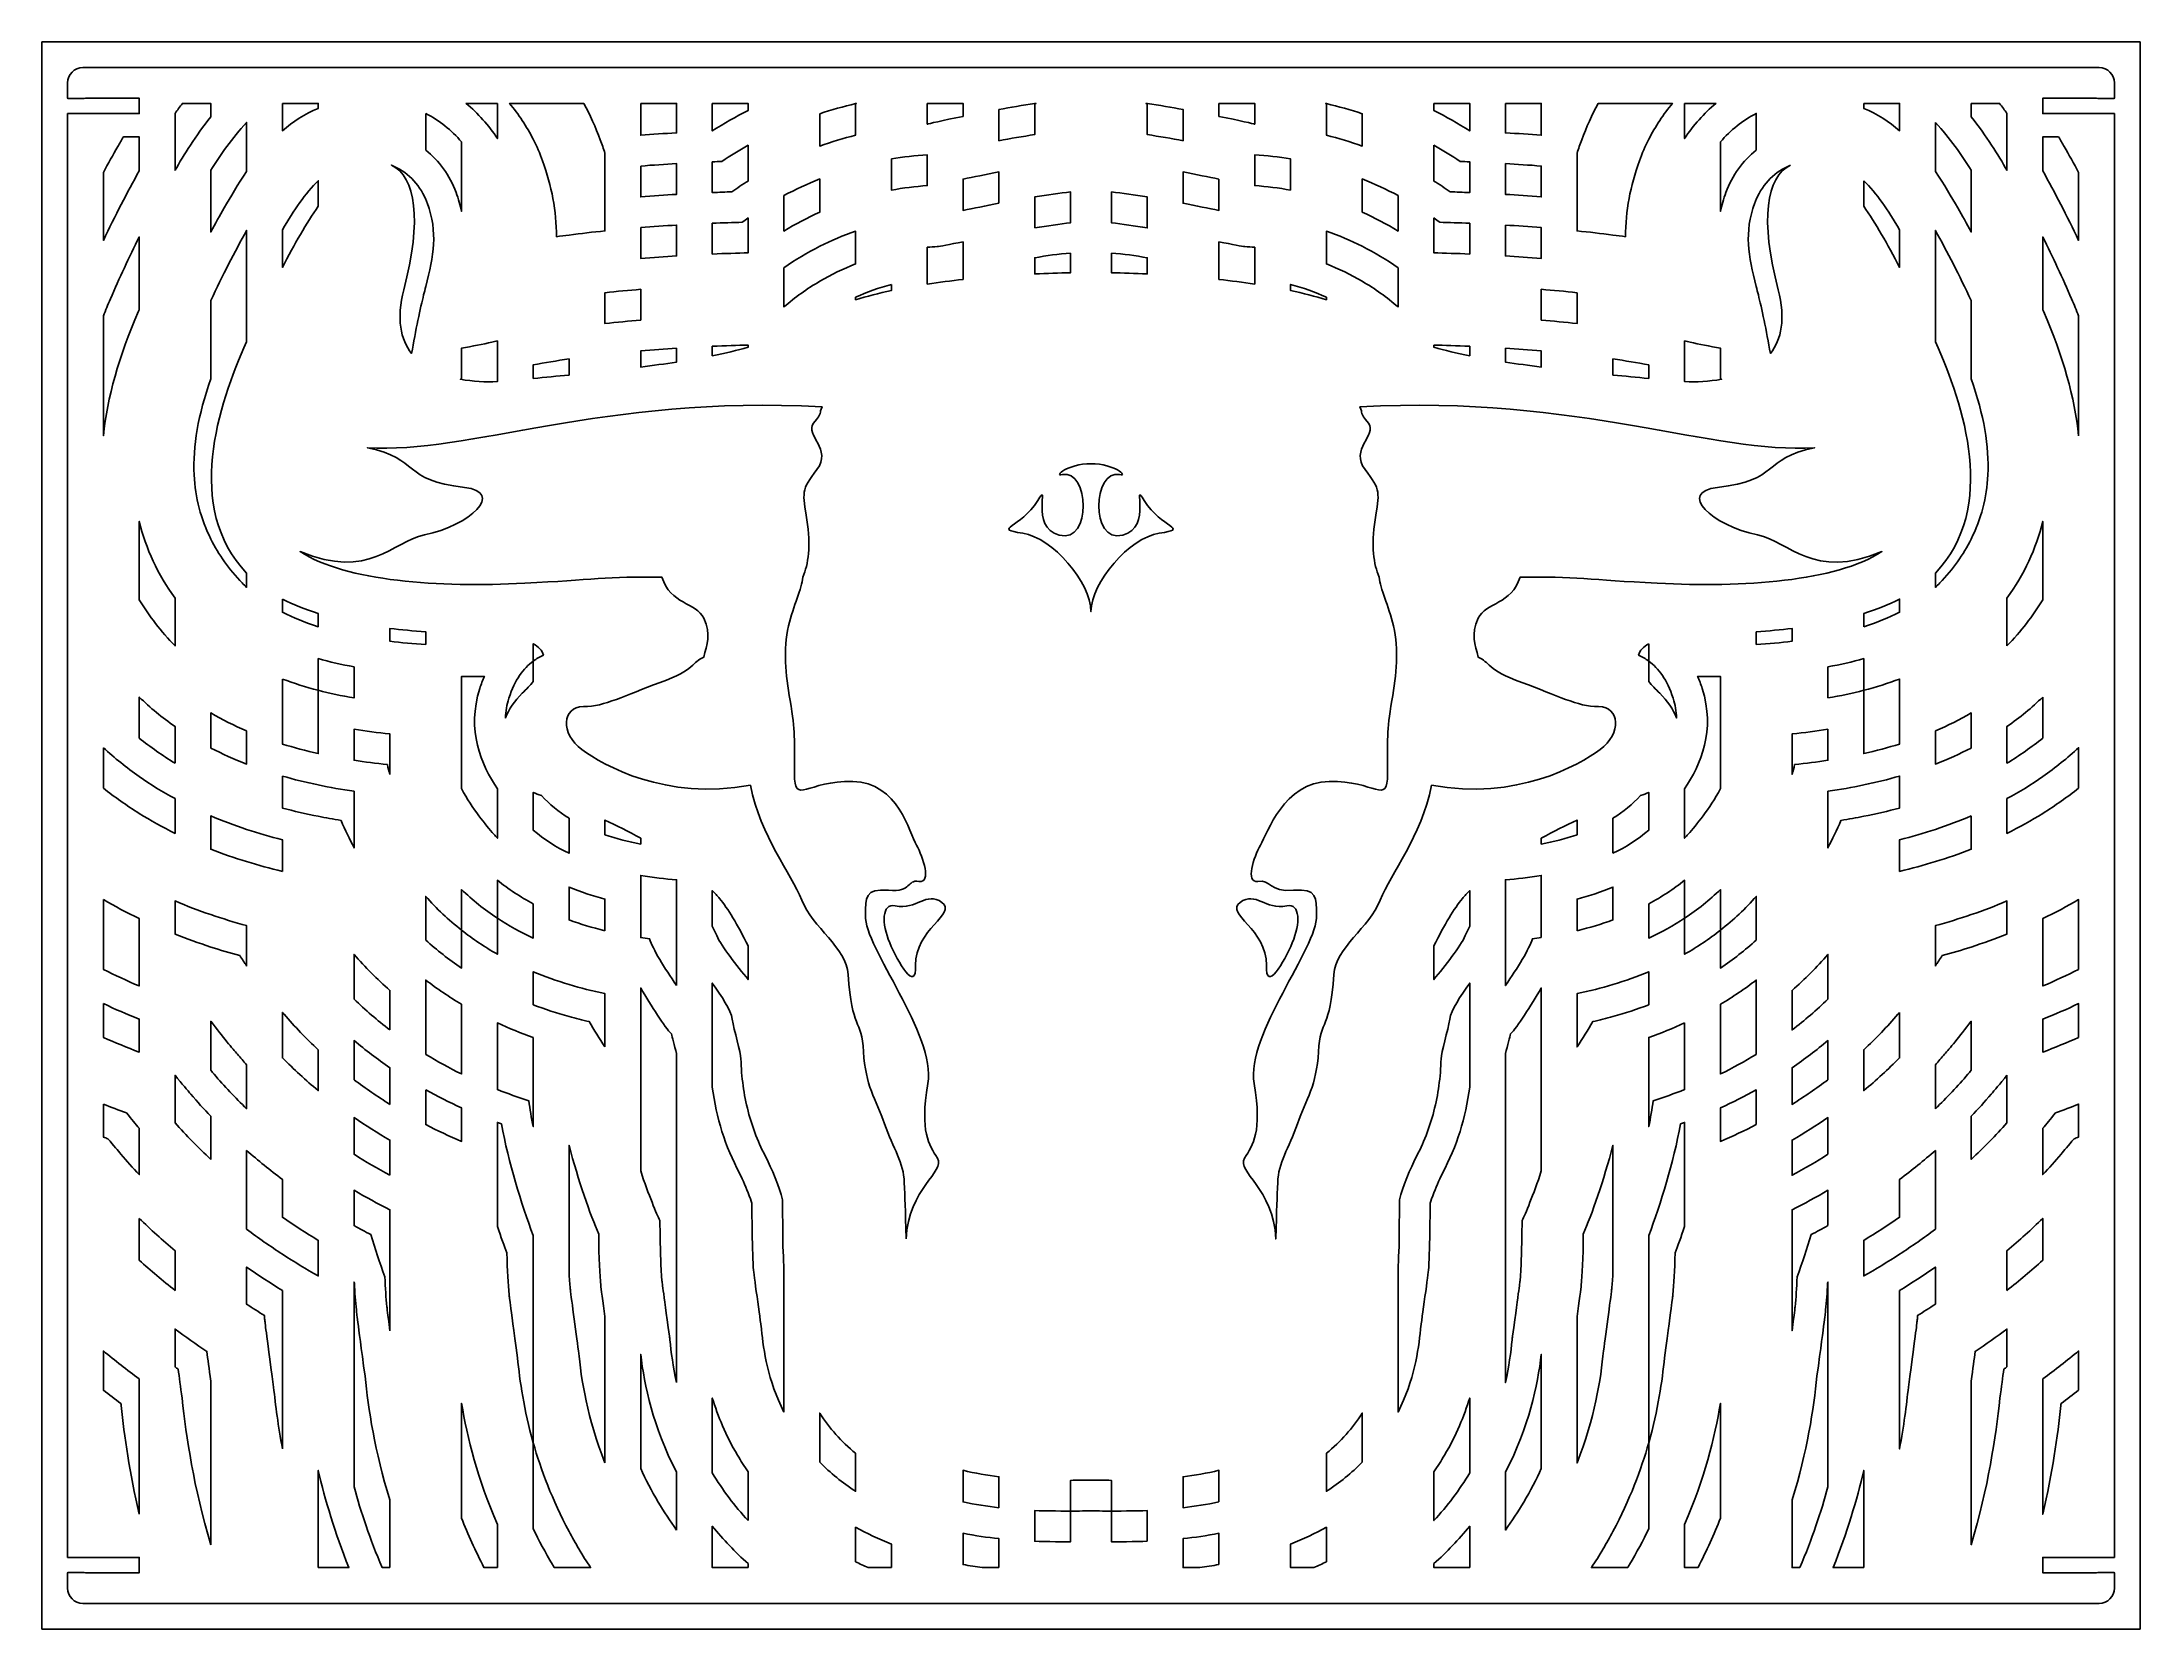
# Model space of a CAD drawing. Extents: x 110 to 520, y 70 to 380.
import ezdxf

# ---------------------------------------------------------------- set-up
doc = ezdxf.new("R2010")
doc.units = 0
doc.header["$MEASUREMENT"] = 0
doc.layers.add('DEFAULT', color=18, linetype='CONTINUOUS')

msp = doc.modelspace()

# ---------------------------------------------------------------- linework, layer by layer
at = {"layer": 'DEFAULT', "color": 18}
msp.add_lwpolyline([(520, 70), (110, 70), (110, 380), (520, 380)], close=True, dxfattribs=at)
at = {"layer": 'DEFAULT', "color": 1}
for points, knots in [([(511.5, 369), (511.73, 369), (512.28, 368.95), (513.25, 368.95), (514.22, 368.95), (515, 368.97), (515, 369), (515, 370), (515, 371), (515, 372), (515, 373.66), (513.66, 375), (512, 375), (380.66, 375), (249.33, 375), (118, 375), (116.34, 375), (115, 373.66), (115, 372), (115, 371), (115, 370), (115, 369), (115, 368.97), (115.78, 368.95), (116.75, 368.95), (117.72, 368.95), (118.27, 369), (118.5, 369), (122, 369), (125.5, 369), (129, 369), (129, 368), (129, 367), (129, 366), (125.5, 366), (122, 366), (118.5, 366), (118.27, 366), (117.72, 366.05), (116.75, 366.05), (115.78, 366.05), (115, 366.03), (115, 366), (115, 272), (115, 178), (115, 84), (115, 83.97), (115.78, 83.95), (116.75, 83.95), (117.72, 83.95), (118.27, 84), (118.5, 84), (122, 84), (125.5, 84), (129, 84), (129, 83), (129, 82), (129, 81), (125.5, 81), (122, 81), (118.5, 81), (118.27, 81), (117.72, 81.05), (116.75, 81.05), (115.78, 81.05), (115, 81.03), (115, 81), (115, 80), (115, 79), (115, 78), (115, 76.34), (116.34, 75), (118, 75), (249.33, 75), (380.66, 75), (512, 75), (513.66, 75), (515, 76.34), (515, 78), (515, 79), (515, 80), (515, 81), (515, 81.03), (514.22, 81.05), (513.25, 81.05), (512.28, 81.05), (511.73, 81), (511.5, 81), (508, 81), (504.5, 81), (501, 81), (501, 82), (501, 83), (501, 84), (504.5, 84), (508, 84), (511.5, 84), (511.73, 84), (512.28, 83.95), (513.25, 83.95), (514.22, 83.95), (515, 83.97), (515, 84), (515, 178), (515, 272), (515, 366), (515, 366.03), (514.22, 366.05), (513.25, 366.05), (512.28, 366.05), (511.73, 366), (511.5, 366), (508, 366), (504.5, 366), (501, 366), (501, 367), (501, 368), (501, 369), (504.5, 369), (508, 369), (511.5, 369)], [29.76, 29.76, 29.76, 29.76, 30.76, 30.76, 30.76, 31.76, 31.76, 31.76, 40.27, 40.27, 40.27, 41.27, 41.27, 41.27, 1158.12, 1158.12, 1158.12, 1159.12, 1159.12, 1159.12, 1167.63, 1167.63, 1167.63, 1168.63, 1168.63, 1168.63, 1169.63, 1169.63, 1169.63, 1199.39, 1199.39, 1199.39, 1207.89, 1207.89, 1207.89, 1237.65, 1237.65, 1237.65, 1238.65, 1238.65, 1238.65, 1239.65, 1239.65, 1239.65, 2039.02, 2039.02, 2039.02, 2040.02, 2040.02, 2040.02, 2041.02, 2041.02, 2041.02, 2070.78, 2070.78, 2070.78, 2079.28, 2079.28, 2079.28, 2109.04, 2109.04, 2109.04, 2110.04, 2110.04, 2110.04, 2111.04, 2111.04, 2111.04, 2119.55, 2119.55, 2119.55, 2120.55, 2120.55, 2120.55, 3237.4, 3237.4, 3237.4, 3238.4, 3238.4, 3238.4, 3246.91, 3246.91, 3246.91, 3247.91, 3247.91, 3247.91, 3248.91, 3248.91, 3248.91, 3278.67, 3278.67, 3278.67, 3287.17, 3287.17, 3287.17, 3316.93, 3316.93, 3316.93, 3317.93, 3317.93, 3317.93, 3318.93, 3318.93, 3318.93, 4118.3, 4118.3, 4118.3, 4119.3, 4119.3, 4119.3, 4120.3, 4120.3, 4120.3, 4150.06, 4150.06, 4150.06, 4158.56, 4158.56, 4158.56, 4188.32, 4188.32, 4188.32, 4188.32]), ([(136, 366.04), (136.46, 366.69), (136.95, 367.34), (137.46, 368), (139.31, 368), (141.15, 368), (143, 368), (143, 367.12), (143, 366.24), (143, 365.35), (139.99, 361.65), (137.72, 357.91), (136, 354.94), (136, 358.64), (136, 362.34), (136, 366.04)], [31.47, 31.47, 31.47, 31.47, 32.47, 32.47, 32.47, 48.16, 48.16, 48.16, 55.66, 55.66, 55.66, 56.66, 56.66, 56.66, 88.13, 88.13, 88.13, 88.13]), ([(157, 368), (159.33, 368), (161.66, 368), (164, 368), (164, 367.68), (164, 367.36), (164, 367.03), (161.37, 365.94), (159.05, 364.42), (157, 362.67), (157, 364.45), (157, 366.22), (157, 368)], [15.1, 15.1, 15.1, 15.1, 34.94, 34.94, 34.94, 37.68, 37.68, 37.68, 38.68, 38.68, 38.68, 53.78, 53.78, 53.78, 53.78]), ([(185, 366.06), (187.65, 364.66), (190.02, 362.77), (192, 360.47), (192, 355.95), (192, 351.43), (192, 346.91), (191.74, 348.1), (191.39, 349.33), (190.92, 350.62), (189.69, 353.98), (187.62, 356.81), (185, 358.9), (185, 361.29), (185, 363.67), (185, 366.06)], [20.29, 20.29, 20.29, 20.29, 21.29, 21.29, 21.29, 59.74, 59.74, 59.74, 60.74, 60.74, 60.74, 61.74, 61.74, 61.74, 82.03, 82.03, 82.03, 82.03]), ([(199, 368), (199, 365.71), (199, 363.42), (199, 361.14), (197.29, 363.75), (195.22, 366.06), (192.88, 368), (194.92, 368), (196.96, 368), (199, 368)], [17.35, 17.35, 17.35, 17.35, 36.81, 36.81, 36.81, 37.81, 37.81, 37.81, 55.16, 55.16, 55.16, 55.16]), ([(215.87, 368), (217.11, 365.75), (218.2, 363.36), (219.11, 360.87), (219.43, 359.99), (219.73, 359.12), (220, 358.25), (220, 353.2), (220, 348.15), (220, 343.1), (217.68, 342.86), (215.34, 342.6), (213, 342.29), (212.18, 342.19), (211.37, 342.08), (210.55, 341.97), (210.52, 347.01), (209.63, 351.84), (207.83, 356.77), (207.3, 358.23), (206.69, 359.64), (206, 360.99), (204.71, 363.54), (203.15, 365.88), (201.37, 368), (206.2, 368), (211.04, 368), (215.87, 368)], [41.08, 41.08, 41.08, 41.08, 42.08, 42.08, 42.08, 43.08, 43.08, 43.08, 86.01, 86.01, 86.01, 87.01, 87.01, 87.01, 88.01, 88.01, 88.01, 89.01, 89.01, 89.01, 90.01, 90.01, 90.01, 91.01, 91.01, 91.01, 132.09, 132.09, 132.09, 132.09]), ([(227, 368), (229.33, 368), (231.66, 368), (234, 368), (234, 366.08), (234, 364.17), (234, 362.25), (231.63, 362.12), (229.3, 361.96), (227, 361.79), (227, 363.86), (227, 365.93), (227, 368)], [17.61, 17.61, 17.61, 17.61, 37.46, 37.46, 37.46, 53.75, 53.75, 53.75, 54.75, 54.75, 54.75, 72.36, 72.36, 72.36, 72.36]), ([(241, 368), (243.33, 368), (245.66, 368), (248, 368), (248, 367.54), (248, 367.08), (248, 366.61), (245.59, 365.39), (243.25, 364.06), (241, 362.62), (241, 364.41), (241, 366.21), (241, 368)], [15.26, 15.26, 15.26, 15.26, 35.1, 35.1, 35.1, 39.03, 39.03, 39.03, 40.03, 40.03, 40.03, 55.29, 55.29, 55.29, 55.29]), ([(262, 365.99), (264.3, 366.75), (266.63, 367.41), (269, 367.96), (269.05, 367.98), (269.11, 367.99), (269.16, 368), (269.11, 368), (269.05, 368), (269, 368), (269, 367.99), (269, 367.97), (269, 367.96), (269, 365.91), (269, 363.86), (269, 361.8), (266.63, 361.2), (264.29, 360.48), (262, 359.65), (262, 361.76), (262, 363.87), (262, 365.99)], [17.96, 17.96, 17.96, 17.96, 18.96, 18.96, 18.96, 19.96, 19.96, 19.96, 20.42, 20.42, 20.42, 20.53, 20.53, 20.53, 37.99, 37.99, 37.99, 38.99, 38.99, 38.99, 56.95, 56.95, 56.95, 56.95]), ([(283, 368), (285.33, 368), (287.66, 368), (290, 368), (290, 367.16), (290, 366.32), (290, 365.47), (286, 364.66), (283.2, 364), (283.02, 363.96), (283.01, 363.96), (283.01, 363.96), (283, 363.96), (283, 365.31), (283, 366.65), (283, 368)], [11.45, 11.45, 11.45, 11.45, 31.3, 31.3, 31.3, 38.46, 38.46, 38.46, 39.46, 39.46, 39.46, 40.46, 40.46, 40.46, 51.91, 51.91, 51.91, 51.91]), ([(297, 366.82), (299.27, 367.23), (301.65, 367.63), (304, 367.96), (304.09, 367.98), (304.17, 367.99), (304.26, 368), (304.17, 368), (304.09, 368), (304, 368), (304, 367.99), (304, 367.97), (304, 367.96), (304, 365.94), (304, 363.92), (304, 361.9), (301.66, 361.55), (299.27, 361.14), (297, 360.72), (297, 362.76), (297, 364.79), (297, 366.82)], [17.29, 17.29, 17.29, 17.29, 18.29, 18.29, 18.29, 19.29, 19.29, 19.29, 20.04, 20.04, 20.04, 20.15, 20.15, 20.15, 37.33, 37.33, 37.33, 38.33, 38.33, 38.33, 55.62, 55.62, 55.62, 55.62]), ([(326, 367.96), (326, 367.97), (326, 367.99), (326, 368), (325.91, 368), (325.83, 368), (325.74, 368), (325.83, 367.99), (325.91, 367.98), (326, 367.96), (328.35, 367.63), (330.73, 367.23), (333, 366.82), (333, 364.79), (333, 362.76), (333, 360.72), (330.73, 361.14), (328.34, 361.55), (326, 361.9), (326, 363.92), (326, 365.94), (326, 367.96)], [36.47, 36.47, 36.47, 36.47, 36.58, 36.58, 36.58, 37.33, 37.33, 37.33, 38.33, 38.33, 38.33, 39.33, 39.33, 39.33, 56.62, 56.62, 56.62, 57.62, 57.62, 57.62, 74.8, 74.8, 74.8, 74.8]), ([(340, 368), (342.34, 368), (344.67, 368), (347, 368), (347, 366.65), (347, 365.31), (347, 363.96), (346.99, 363.96), (346.99, 363.96), (346.98, 363.96), (346.8, 364), (344, 364.66), (340, 365.47), (340, 366.32), (340, 367.16), (340, 368)], [7.16, 7.16, 7.16, 7.16, 27.01, 27.01, 27.01, 38.46, 38.46, 38.46, 39.46, 39.46, 39.46, 40.46, 40.46, 40.46, 47.62, 47.62, 47.62, 47.62]), ([(361, 367.96), (361, 367.97), (361, 367.99), (361, 368), (360.95, 368), (360.89, 368), (360.84, 368), (360.89, 367.99), (360.95, 367.98), (361, 367.96), (363.37, 367.41), (365.7, 366.75), (368, 365.99), (368, 363.87), (368, 361.76), (368, 359.65), (365.71, 360.48), (363.37, 361.2), (361, 361.8), (361, 363.86), (361, 365.91), (361, 367.96)], [37.42, 37.42, 37.42, 37.42, 37.53, 37.53, 37.53, 37.99, 37.99, 37.99, 38.99, 38.99, 38.99, 39.99, 39.99, 39.99, 57.95, 57.95, 57.95, 58.95, 58.95, 58.95, 76.41, 76.41, 76.41, 76.41]), ([(382, 368), (384.34, 368), (386.67, 368), (389, 368), (389, 366.21), (389, 364.41), (389, 362.62), (386.75, 364.06), (384.41, 365.39), (382, 366.61), (382, 367.08), (382, 367.54), (382, 368)], [3.93, 3.93, 3.93, 3.93, 23.77, 23.77, 23.77, 39.03, 39.03, 39.03, 40.03, 40.03, 40.03, 43.96, 43.96, 43.96, 43.96]), ([(396, 368), (398.34, 368), (400.67, 368), (403, 368), (403, 365.93), (403, 363.86), (403, 361.79), (400.7, 361.96), (398.37, 362.12), (396, 362.25), (396, 364.17), (396, 366.08), (396, 368)], [16.29, 16.29, 16.29, 16.29, 36.14, 36.14, 36.14, 53.75, 53.75, 53.75, 54.75, 54.75, 54.75, 71.04, 71.04, 71.04, 71.04]), ([(410, 358.25), (410.27, 359.12), (410.57, 359.99), (410.89, 360.87), (411.8, 363.36), (412.89, 365.75), (414.13, 368), (418.96, 368), (423.8, 368), (428.63, 368), (426.85, 365.88), (425.29, 363.54), (424, 360.99), (423.31, 359.64), (422.7, 358.23), (422.17, 356.77), (420.37, 351.84), (419.48, 347.01), (419.45, 341.97), (418.63, 342.08), (417.82, 342.19), (417, 342.29), (414.66, 342.6), (412.32, 342.86), (410, 343.1), (410, 348.15), (410, 353.2), (410, 358.25)], [42.93, 42.93, 42.93, 42.93, 43.93, 43.93, 43.93, 44.93, 44.93, 44.93, 86.01, 86.01, 86.01, 87.01, 87.01, 87.01, 88.01, 88.01, 88.01, 89.01, 89.01, 89.01, 90.01, 90.01, 90.01, 91.01, 91.01, 91.01, 133.94, 133.94, 133.94, 133.94]), ([(431, 368), (433.04, 368), (435.08, 368), (437.12, 368), (434.78, 366.06), (432.71, 363.75), (431, 361.14), (431, 363.42), (431, 365.71), (431, 368)], [19.46, 19.46, 19.46, 19.46, 36.81, 36.81, 36.81, 37.81, 37.81, 37.81, 57.27, 57.27, 57.27, 57.27]), ([(438, 360.47), (439.98, 362.77), (442.35, 364.66), (445, 366.06), (445, 363.67), (445, 361.29), (445, 358.9), (442.38, 356.81), (440.31, 353.98), (439.08, 350.62), (438.61, 349.33), (438.26, 348.1), (438, 346.91), (438, 351.43), (438, 355.95), (438, 360.47)], [38.45, 38.45, 38.45, 38.45, 39.45, 39.45, 39.45, 59.74, 59.74, 59.74, 60.74, 60.74, 60.74, 61.74, 61.74, 61.74, 100.19, 100.19, 100.19, 100.19]), ([(466, 368), (468.34, 368), (470.67, 368), (473, 368), (473, 366.22), (473, 364.45), (473, 362.67), (470.95, 364.42), (468.63, 365.94), (466, 367.03), (466, 367.36), (466, 367.68), (466, 368)], [2.74, 2.74, 2.74, 2.74, 22.58, 22.58, 22.58, 37.68, 37.68, 37.68, 38.68, 38.68, 38.68, 41.42, 41.42, 41.42, 41.42]), ([(487, 368), (488.85, 368), (490.69, 368), (492.54, 368), (493.05, 367.34), (493.54, 366.69), (494, 366.04), (494, 362.34), (494, 358.64), (494, 354.94), (492.28, 357.91), (490.01, 361.65), (487, 365.35), (487, 366.24), (487, 367.12), (487, 368)], [7.5, 7.5, 7.5, 7.5, 23.19, 23.19, 23.19, 24.19, 24.19, 24.19, 55.66, 55.66, 55.66, 56.66, 56.66, 56.66, 64.16, 64.16, 64.16, 64.16]), ([(122, 354.51), (122.94, 356.27), (123.89, 357.96), (124.81, 359.57), (125.15, 360.15), (125.52, 360.79), (125.91, 361.47), (126.94, 361.47), (127.97, 361.47), (129, 361.47), (129, 359.25), (129, 357.02), (129, 354.8), (126.68, 350.66), (124.28, 346.01), (122, 341.25), (122, 345.67), (122, 350.09), (122, 354.51)], [37.6, 37.6, 37.6, 37.6, 38.6, 38.6, 38.6, 39.6, 39.6, 39.6, 48.34, 48.34, 48.34, 67.26, 67.26, 67.26, 68.26, 68.26, 68.26, 105.86, 105.86, 105.86, 105.86]), ([(150, 354.71), (148.26, 352.19), (146.82, 349.7), (145.61, 347.58), (144.75, 346.1), (143.88, 344.53), (143, 342.88), (143, 346.91), (143, 350.93), (143, 354.95), (144.85, 357.94), (147.13, 361.24), (150, 364.28), (150, 361.09), (150, 357.9), (150, 354.71)], [27.13, 27.13, 27.13, 27.13, 28.13, 28.13, 28.13, 29.13, 29.13, 29.13, 63.35, 63.35, 63.35, 64.35, 64.35, 64.35, 91.48, 91.48, 91.48, 91.48]), ([(480, 364.28), (482.87, 361.24), (485.15, 357.94), (487, 354.95), (487, 350.93), (487, 346.91), (487, 342.88), (486.12, 344.53), (485.25, 346.1), (484.39, 347.58), (483.18, 349.7), (481.74, 352.19), (480, 354.71), (480, 357.9), (480, 361.09), (480, 364.28)], [27.13, 27.13, 27.13, 27.13, 28.13, 28.13, 28.13, 62.35, 62.35, 62.35, 63.35, 63.35, 63.35, 64.35, 64.35, 64.35, 91.48, 91.48, 91.48, 91.48]), ([(504.09, 361.47), (504.48, 360.79), (504.85, 360.15), (505.19, 359.57), (506.11, 357.96), (507.06, 356.27), (508, 354.51), (508, 350.09), (508, 345.67), (508, 341.25), (505.72, 346.01), (503.32, 350.66), (501, 354.8), (501, 357.02), (501, 359.25), (501, 361.47), (502.03, 361.47), (503.06, 361.47), (504.09, 361.47)], [8.74, 8.74, 8.74, 8.74, 9.74, 9.74, 9.74, 10.74, 10.74, 10.74, 48.34, 48.34, 48.34, 49.34, 49.34, 49.34, 68.26, 68.26, 68.26, 77, 77, 77, 77]), ([(241, 356.59), (241.64, 356.62), (242.26, 356.64), (242.86, 356.67), (244.53, 357.78), (246.24, 358.83), (248, 359.82), (248, 357.49), (248, 355.17), (248, 352.84), (246.92, 352.17), (245.86, 351.46), (244.82, 350.73), (243.61, 350.69), (242.33, 350.64), (241, 350.59), (241, 352.59), (241, 354.59), (241, 356.59)], [17.02, 17.02, 17.02, 17.02, 18.02, 18.02, 18.02, 19.02, 19.02, 19.02, 38.78, 38.78, 38.78, 39.78, 39.78, 39.78, 40.78, 40.78, 40.78, 57.8, 57.8, 57.8, 57.8]), ([(276, 357.15), (278.31, 357.54), (280.65, 357.81), (283, 357.95), (283, 355.95), (283, 353.94), (283, 351.94), (280.64, 351.78), (278.3, 351.49), (276, 351.06), (276, 353.09), (276, 355.12), (276, 357.15)], [17.26, 17.26, 17.26, 17.26, 18.26, 18.26, 18.26, 35.3, 35.3, 35.3, 36.3, 36.3, 36.3, 53.56, 53.56, 53.56, 53.56]), ([(354, 351.06), (351.7, 351.49), (349.36, 351.78), (347, 351.94), (347, 353.94), (347, 355.95), (347, 357.95), (349.35, 357.81), (351.69, 357.54), (354, 357.15), (354, 355.12), (354, 353.09), (354, 351.06)], [17.26, 17.26, 17.26, 17.26, 18.26, 18.26, 18.26, 35.3, 35.3, 35.3, 36.3, 36.3, 36.3, 53.56, 53.56, 53.56, 53.56]), ([(382, 359.82), (383.76, 358.83), (385.47, 357.78), (387.14, 356.67), (387.74, 356.64), (388.36, 356.62), (389, 356.59), (389, 354.59), (389, 352.59), (389, 350.59), (387.67, 350.64), (386.39, 350.69), (385.18, 350.73), (384.14, 351.46), (383.08, 352.17), (382, 352.84), (382, 355.17), (382, 357.49), (382, 359.82)], [19.76, 19.76, 19.76, 19.76, 20.76, 20.76, 20.76, 21.76, 21.76, 21.76, 38.78, 38.78, 38.78, 39.78, 39.78, 39.78, 40.78, 40.78, 40.78, 60.54, 60.54, 60.54, 60.54]), ([(157, 343.3), (159.25, 347.13), (161.46, 350.47), (164, 352.88), (164, 351.22), (164, 349.57), (164, 347.92), (161.69, 344.62), (159.35, 340.55), (157, 335.98), (157, 338.42), (157, 340.86), (157, 343.3)], [20.75, 20.75, 20.75, 20.75, 21.75, 21.75, 21.75, 35.8, 35.8, 35.8, 36.8, 36.8, 36.8, 57.55, 57.55, 57.55, 57.55]), ([(185, 349.26), (185.1, 349.03), (185.19, 348.8), (185.28, 348.56), (187.41, 342.7), (186.56, 338.32), (185, 332.21), (184.86, 331.69), (184.72, 331.15), (184.58, 330.59), (183.97, 328.21), (182.99, 323.54), (182.24, 319.15), (180.09, 321.9), (179.22, 325.9), (180.71, 331.6), (184.29, 345.32), (183.06, 353.64), (178.29, 355.95), (181.25, 354.73), (183.67, 352.37), (185, 349.26)], [1, 1, 1, 1, 2, 2, 2, 3, 3, 3, 4, 4, 4, 5, 5, 5, 6, 6, 6, 7, 7, 7, 8, 8, 8, 8]), ([(227, 355.77), (229.43, 355.96), (231.77, 356.11), (234, 356.24), (234, 354.24), (234, 352.24), (234, 350.23), (231.75, 350.1), (229.41, 349.94), (227, 349.75), (227, 351.76), (227, 353.76), (227, 355.77)], [17.06, 17.06, 17.06, 17.06, 18.06, 18.06, 18.06, 35.09, 35.09, 35.09, 36.09, 36.09, 36.09, 53.15, 53.15, 53.15, 53.15]), ([(255, 349.99), (257.26, 351.21), (259.6, 352.29), (262, 353.25), (262, 351.08), (262, 348.92), (262, 346.75), (259.58, 345.68), (257.24, 344.45), (255, 343.07), (255, 345.38), (255, 347.68), (255, 349.99)], [19.6, 19.6, 19.6, 19.6, 20.6, 20.6, 20.6, 39.02, 39.02, 39.02, 40.02, 40.02, 40.02, 59.62, 59.62, 59.62, 59.62]), ([(297, 348.5), (294.42, 348), (292, 347.51), (290, 347.09), (290, 349.13), (290, 351.17), (290, 353.21), (292.02, 353.63), (294.43, 354.12), (297, 354.61), (297, 352.57), (297, 350.54), (297, 348.5)], [17.32, 17.32, 17.32, 17.32, 18.32, 18.32, 18.32, 35.65, 35.65, 35.65, 36.65, 36.65, 36.65, 53.97, 53.97, 53.97, 53.97]), ([(340, 353.21), (340, 351.17), (340, 349.13), (340, 347.09), (338, 347.51), (335.58, 348), (333, 348.5), (333, 350.54), (333, 352.57), (333, 354.61), (335.57, 354.12), (337.98, 353.63), (340, 353.21)], [1, 1, 1, 1, 18.33, 18.33, 18.33, 19.33, 19.33, 19.33, 36.65, 36.65, 36.65, 37.65, 37.65, 37.65, 37.65]), ([(368, 346.75), (368, 348.92), (368, 351.08), (368, 353.25), (370.4, 352.29), (372.74, 351.21), (375, 349.99), (375, 347.68), (375, 345.38), (375, 343.07), (372.76, 344.45), (370.42, 345.68), (368, 346.75)], [1, 1, 1, 1, 19.42, 19.42, 19.42, 20.42, 20.42, 20.42, 40.02, 40.02, 40.02, 41.02, 41.02, 41.02, 41.02]), ([(396, 356.24), (398.23, 356.11), (400.57, 355.96), (403, 355.77), (403, 353.76), (403, 351.76), (403, 349.75), (400.59, 349.94), (398.25, 350.1), (396, 350.23), (396, 352.24), (396, 354.24), (396, 356.24)], [17.03, 17.03, 17.03, 17.03, 18.03, 18.03, 18.03, 35.09, 35.09, 35.09, 36.09, 36.09, 36.09, 53.12, 53.12, 53.12, 53.12]), ([(451.71, 355.95), (446.94, 353.64), (445.71, 345.32), (449.29, 331.6), (450.78, 325.9), (449.91, 321.9), (447.76, 319.15), (447.01, 323.54), (446.03, 328.21), (445.42, 330.59), (445.28, 331.15), (445.14, 331.69), (445, 332.21), (443.44, 338.32), (442.59, 342.7), (444.72, 348.56), (444.81, 348.8), (444.9, 349.03), (445, 349.26), (446.33, 352.37), (448.75, 354.73), (451.71, 355.95)], [1, 1, 1, 1, 2, 2, 2, 3, 3, 3, 4, 4, 4, 5, 5, 5, 6, 6, 6, 7, 7, 7, 8, 8, 8, 8]), ([(466, 352.88), (468.54, 350.47), (470.75, 347.13), (473, 343.3), (473, 340.86), (473, 338.42), (473, 335.98), (470.65, 340.55), (468.31, 344.62), (466, 347.92), (466, 349.57), (466, 351.22), (466, 352.88)], [14.05, 14.05, 14.05, 14.05, 15.05, 15.05, 15.05, 35.8, 35.8, 35.8, 36.8, 36.8, 36.8, 50.85, 50.85, 50.85, 50.85]), ([(304, 343.67), (304, 345.7), (304, 347.72), (304, 349.75), (306.47, 350.15), (308.87, 350.5), (311, 350.71), (311, 348.7), (311, 346.69), (311, 344.68), (308.89, 344.45), (306.48, 344.1), (304, 343.67)], [1, 1, 1, 1, 18.23, 18.23, 18.23, 19.23, 19.23, 19.23, 36.31, 36.31, 36.31, 37.31, 37.31, 37.31, 37.31]), ([(319, 350.71), (321.13, 350.5), (323.53, 350.15), (326, 349.75), (326, 347.72), (326, 345.7), (326, 343.67), (323.52, 344.1), (321.11, 344.45), (319, 344.68), (319, 346.69), (319, 348.7), (319, 350.71)], [17.08, 17.08, 17.08, 17.08, 18.08, 18.08, 18.08, 35.31, 35.31, 35.31, 36.31, 36.31, 36.31, 53.39, 53.39, 53.39, 53.39]), ([(241, 344.58), (243.05, 344.67), (245.01, 344.74), (246.85, 344.79), (247.23, 345.07), (247.61, 345.35), (248, 345.62), (248, 343.35), (248, 341.08), (248, 338.81), (245.87, 338.76), (243.52, 338.68), (241, 338.58), (241, 340.58), (241, 342.58), (241, 344.58)], [17.03, 17.03, 17.03, 17.03, 18.03, 18.03, 18.03, 19.03, 19.03, 19.03, 38.33, 38.33, 38.33, 39.33, 39.33, 39.33, 56.36, 56.36, 56.36, 56.36]), ([(382, 345.62), (382.39, 345.35), (382.77, 345.07), (383.15, 344.79), (384.99, 344.74), (386.95, 344.67), (389, 344.58), (389, 342.58), (389, 340.58), (389, 338.58), (386.48, 338.68), (384.13, 338.76), (382, 338.81), (382, 341.08), (382, 343.35), (382, 345.62)], [19.3, 19.3, 19.3, 19.3, 20.3, 20.3, 20.3, 21.3, 21.3, 21.3, 38.33, 38.33, 38.33, 39.33, 39.33, 39.33, 58.63, 58.63, 58.63, 58.63]), ([(122, 326.5), (122.43, 327.59), (122.89, 328.69), (123.37, 329.8), (125.11, 333.83), (127.03, 337.95), (129, 341.92), (129, 337.18), (129, 332.44), (129, 327.7), (128.96, 327.6), (128.92, 327.51), (128.88, 327.42), (125.02, 318.49), (122.76, 310.57), (122, 303.07), (122, 310.88), (122, 318.69), (122, 326.5)], [66.42, 66.42, 66.42, 66.42, 67.42, 67.42, 67.42, 68.42, 68.42, 68.42, 108.73, 108.73, 108.73, 109.73, 109.73, 109.73, 110.73, 110.73, 110.73, 177.15, 177.15, 177.15, 177.15]), ([(150, 276.23), (150, 275.31), (150, 274.39), (150, 273.47), (149.7, 273.75), (149.41, 274.04), (149.12, 274.33), (146.56, 276.99), (144.52, 279.86), (143, 282.91), (141.06, 286.8), (139.97, 290.99), (139.74, 295.44), (139.46, 301.08), (140.5, 307.14), (143, 314.19), (143, 319.3), (143, 324.41), (143, 329.52), (145.27, 334.34), (147.69, 339.07), (150, 343.18), (150, 335.94), (150, 328.7), (150, 321.45), (144.43, 309.08), (137.79, 289.01), (150, 276.23)], [1, 1, 1, 1, 8.82, 8.82, 8.82, 9.82, 9.82, 9.82, 10.82, 10.82, 10.82, 11.82, 11.82, 11.82, 12.82, 12.82, 12.82, 56.25, 56.25, 56.25, 57.25, 57.25, 57.25, 118.83, 118.83, 118.83, 119.83, 119.83, 119.83, 119.83]), ([(227, 343.74), (229.38, 343.93), (231.73, 344.09), (234, 344.23), (234, 342.22), (234, 340.22), (234, 338.21), (231.74, 338.07), (229.39, 337.91), (227, 337.71), (227, 339.72), (227, 341.73), (227, 343.74)], [17.07, 17.07, 17.07, 17.07, 18.07, 18.07, 18.07, 35.12, 35.12, 35.12, 36.12, 36.12, 36.12, 53.19, 53.19, 53.19, 53.19]), ([(255, 335.88), (257.2, 337.45), (259.55, 338.86), (262, 340.09), (264.25, 341.23), (266.59, 342.21), (269, 343.04), (269, 340.9), (269, 338.77), (269, 336.64), (266.56, 335.69), (264.22, 334.56), (262, 333.26), (259.49, 331.79), (257.14, 330.11), (255, 328.24), (255, 330.78), (255, 333.33), (255, 335.88)], [21.66, 21.66, 21.66, 21.66, 22.66, 22.66, 22.66, 23.66, 23.66, 23.66, 41.8, 41.8, 41.8, 42.8, 42.8, 42.8, 43.8, 43.8, 43.8, 65.46, 65.46, 65.46, 65.46]), ([(290, 340.99), (290, 338.53), (290, 336.08), (290, 333.62), (287.65, 333.36), (285.3, 333.06), (283, 332.71), (283, 335.11), (283, 337.5), (283, 339.9), (283.65, 339.96), (284.31, 340), (284.97, 340.03), (285.41, 340.05), (287.31, 340.44), (290, 340.99)], [1, 1, 1, 1, 21.88, 21.88, 21.88, 22.88, 22.88, 22.88, 43.27, 43.27, 43.27, 44.27, 44.27, 44.27, 45.27, 45.27, 45.27, 45.27]), ([(340, 340.99), (342.69, 340.44), (344.59, 340.05), (345.03, 340.03), (345.69, 340), (346.35, 339.96), (347, 339.9), (347, 337.5), (347, 335.11), (347, 332.71), (344.7, 333.06), (342.35, 333.36), (340, 333.62), (340, 336.08), (340, 338.53), (340, 340.99)], [20.88, 20.88, 20.88, 20.88, 21.88, 21.88, 21.88, 22.88, 22.88, 22.88, 43.27, 43.27, 43.27, 44.27, 44.27, 44.27, 65.15, 65.15, 65.15, 65.15]), ([(375, 335.88), (375, 333.33), (375, 330.78), (375, 328.24), (372.86, 330.11), (370.51, 331.79), (368, 333.26), (365.78, 334.56), (363.44, 335.69), (361, 336.64), (361, 338.77), (361, 340.9), (361, 343.04), (363.41, 342.21), (365.75, 341.23), (368, 340.09), (370.45, 338.86), (372.8, 337.45), (375, 335.88)], [1, 1, 1, 1, 22.66, 22.66, 22.66, 23.66, 23.66, 23.66, 24.66, 24.66, 24.66, 42.8, 42.8, 42.8, 43.8, 43.8, 43.8, 44.8, 44.8, 44.8, 44.8]), ([(396, 344.23), (398.27, 344.09), (400.62, 343.93), (403, 343.74), (403, 341.73), (403, 339.72), (403, 337.71), (400.61, 337.91), (398.26, 338.07), (396, 338.21), (396, 340.22), (396, 342.22), (396, 344.23)], [17.05, 17.05, 17.05, 17.05, 18.05, 18.05, 18.05, 35.12, 35.12, 35.12, 36.12, 36.12, 36.12, 53.17, 53.17, 53.17, 53.17]), ([(480, 276.23), (492.21, 289.01), (485.57, 309.08), (480, 321.45), (480, 328.7), (480, 335.94), (480, 343.18), (482.31, 339.07), (484.73, 334.34), (487, 329.52), (487, 324.41), (487, 319.3), (487, 314.19), (489.5, 307.14), (490.54, 301.08), (490.26, 295.44), (490.03, 290.99), (488.94, 286.8), (487, 282.91), (485.48, 279.86), (483.44, 276.99), (480.88, 274.33), (480.59, 274.04), (480.3, 273.75), (480, 273.47), (480, 274.39), (480, 275.31), (480, 276.23)], [7.82, 7.82, 7.82, 7.82, 8.82, 8.82, 8.82, 70.4, 70.4, 70.4, 71.4, 71.4, 71.4, 114.83, 114.83, 114.83, 115.83, 115.83, 115.83, 116.83, 116.83, 116.83, 117.83, 117.83, 117.83, 118.83, 118.83, 118.83, 126.65, 126.65, 126.65, 126.65]), ([(508, 303.07), (507.24, 310.57), (504.98, 318.49), (501.12, 327.42), (501.08, 327.51), (501.04, 327.6), (501, 327.7), (501, 332.44), (501, 337.18), (501, 341.92), (502.97, 337.95), (504.89, 333.83), (506.63, 329.8), (507.11, 328.69), (507.57, 327.59), (508, 326.5), (508, 318.69), (508, 310.88), (508, 303.07)], [66.42, 66.42, 66.42, 66.42, 67.42, 67.42, 67.42, 68.42, 68.42, 68.42, 108.73, 108.73, 108.73, 109.73, 109.73, 109.73, 110.73, 110.73, 110.73, 177.15, 177.15, 177.15, 177.15]), ([(311, 338.77), (311, 337.48), (311, 336.19), (311, 334.91), (308.77, 334.87), (306.42, 334.8), (304, 334.69), (304, 335.74), (304, 336.79), (304, 337.85), (306.29, 338.25), (308.64, 338.59), (311, 338.77)], [1, 1, 1, 1, 11.96, 11.96, 11.96, 12.96, 12.96, 12.96, 21.92, 21.92, 21.92, 22.92, 22.92, 22.92, 22.92]), ([(319, 338.77), (321.36, 338.59), (323.71, 338.25), (326, 337.85), (326, 336.79), (326, 335.74), (326, 334.69), (323.58, 334.8), (321.23, 334.87), (319, 334.91), (319, 336.19), (319, 337.48), (319, 338.77)], [10.96, 10.96, 10.96, 10.96, 11.96, 11.96, 11.96, 20.92, 20.92, 20.92, 21.92, 21.92, 21.92, 32.88, 32.88, 32.88, 32.88]), ([(276, 332.63), (276, 332.23), (276, 331.83), (276, 331.44), (273.55, 330.92), (271.2, 330.32), (269, 329.65), (269, 329.81), (269, 329.98), (269, 330.14), (271.19, 331.13), (273.53, 331.98), (276, 332.63)], [1, 1, 1, 1, 4.37, 4.37, 4.37, 5.37, 5.37, 5.37, 6.74, 6.74, 6.74, 7.74, 7.74, 7.74, 7.74]), ([(361, 330.14), (361, 329.98), (361, 329.81), (361, 329.65), (358.8, 330.32), (356.45, 330.92), (354, 331.44), (354, 331.83), (354, 332.23), (354, 332.63), (356.47, 331.98), (358.81, 331.13), (361, 330.14)], [1, 1, 1, 1, 2.37, 2.37, 2.37, 3.37, 3.37, 3.37, 6.74, 6.74, 6.74, 7.74, 7.74, 7.74, 7.74]), ([(227, 325.67), (224.7, 325.48), (222.36, 325.26), (220, 325), (220, 327.01), (220, 329.02), (220, 331.03), (222.36, 331.28), (224.7, 331.5), (227, 331.69), (227, 329.68), (227, 327.68), (227, 325.67)], [17.05, 17.05, 17.05, 17.05, 18.05, 18.05, 18.05, 35.13, 35.13, 35.13, 36.13, 36.13, 36.13, 53.18, 53.18, 53.18, 53.18]), ([(410, 331.03), (410, 329.02), (410, 327.01), (410, 325), (407.64, 325.26), (405.3, 325.48), (403, 325.67), (403, 327.68), (403, 329.68), (403, 331.69), (405.3, 331.5), (407.64, 331.28), (410, 331.03)], [1, 1, 1, 1, 18.08, 18.08, 18.08, 19.08, 19.08, 19.08, 36.13, 36.13, 36.13, 37.13, 37.13, 37.13, 37.13]), ([(199, 321.62), (199, 318.97), (199, 316.32), (199, 313.67), (196.73, 313.56), (194.22, 313.67), (191.77, 314.12), (191.85, 314.13), (191.92, 314.14), (192, 314.15), (192, 316.18), (192, 318.2), (192, 320.22), (194.1, 320.56), (196.15, 320.95), (197.94, 321.37), (198.29, 321.46), (198.64, 321.54), (199, 321.62)], [1, 1, 1, 1, 23.54, 23.54, 23.54, 24.54, 24.54, 24.54, 25.54, 25.54, 25.54, 42.75, 42.75, 42.75, 43.75, 43.75, 43.75, 44.75, 44.75, 44.75, 44.75]), ([(234, 320.17), (234, 319.27), (234, 318.37), (234, 317.48), (231.77, 317.13), (229.43, 316.81), (227, 316.49), (227, 317.55), (227, 318.6), (227, 319.65), (229.39, 319.85), (231.74, 320.03), (234, 320.17)], [1, 1, 1, 1, 8.65, 8.65, 8.65, 9.65, 9.65, 9.65, 18.59, 18.59, 18.59, 19.59, 19.59, 19.59, 19.59]), ([(241, 320.56), (243.55, 320.67), (245.91, 320.75), (248, 320.81), (248, 320.66), (248, 320.52), (248, 320.38), (245.86, 319.76), (243.52, 319.21), (241, 318.71), (241, 319.32), (241, 319.94), (241, 320.56)], [5.24, 5.24, 5.24, 5.24, 6.24, 6.24, 6.24, 7.46, 7.46, 7.46, 8.46, 8.46, 8.46, 13.7, 13.7, 13.7, 13.7]), ([(382, 320.81), (384.09, 320.75), (386.45, 320.67), (389, 320.56), (389, 319.94), (389, 319.32), (389, 318.71), (386.48, 319.21), (384.14, 319.76), (382, 320.38), (382, 320.52), (382, 320.66), (382, 320.81)], [1.22, 1.22, 1.22, 1.22, 2.22, 2.22, 2.22, 7.46, 7.46, 7.46, 8.46, 8.46, 8.46, 9.68, 9.68, 9.68, 9.68]), ([(396, 320.17), (398.26, 320.03), (400.61, 319.85), (403, 319.65), (403, 318.6), (403, 317.55), (403, 316.49), (400.57, 316.81), (398.23, 317.13), (396, 317.48), (396, 318.37), (396, 319.27), (396, 320.17)], [7.65, 7.65, 7.65, 7.65, 8.65, 8.65, 8.65, 17.59, 17.59, 17.59, 18.59, 18.59, 18.59, 26.24, 26.24, 26.24, 26.24]), ([(431, 321.62), (431.36, 321.54), (431.71, 321.46), (432.06, 321.37), (433.85, 320.95), (435.9, 320.56), (438, 320.22), (438, 318.2), (438, 316.18), (438, 314.15), (438.08, 314.14), (438.15, 314.13), (438.23, 314.12), (435.78, 313.67), (433.27, 313.56), (431, 313.67), (431, 316.32), (431, 318.97), (431, 321.62)], [22.54, 22.54, 22.54, 22.54, 23.54, 23.54, 23.54, 24.54, 24.54, 24.54, 41.75, 41.75, 41.75, 42.75, 42.75, 42.75, 43.75, 43.75, 43.75, 66.29, 66.29, 66.29, 66.29]), ([(213, 318.08), (213, 317.03), (213, 315.99), (213, 314.95), (210.72, 314.72), (208.38, 314.5), (206, 314.28), (206, 315.16), (206, 316.05), (206, 316.94), (208.29, 317.36), (210.63, 317.74), (213, 318.08)], [1, 1, 1, 1, 9.87, 9.87, 9.87, 10.87, 10.87, 10.87, 18.42, 18.42, 18.42, 19.42, 19.42, 19.42, 19.42]), ([(424, 316.94), (424, 316.05), (424, 315.16), (424, 314.28), (421.62, 314.5), (419.28, 314.72), (417, 314.95), (417, 315.99), (417, 317.03), (417, 318.08), (419.37, 317.74), (421.71, 317.36), (424, 316.94)], [1, 1, 1, 1, 8.55, 8.55, 8.55, 9.55, 9.55, 9.55, 18.42, 18.42, 18.42, 19.42, 19.42, 19.42, 19.42]), ([(278.89, 146.19), (278.72, 152.34), (278.62, 154.09), (278.52, 157.23), (278.39, 161.09), (276.4, 163.83), (274.66, 168.69), (272.91, 173.54), (270.92, 176.16), (270.55, 182.76), (270.18, 189.35), (268.21, 186.94), (267.55, 197.86), (267.23, 203.09), (260.59, 207.03), (258.47, 212.39), (256.35, 217.74), (250.49, 224.63), (248.44, 234.82), (231.78, 231.78), (219.77, 238.68), (215.51, 241.8), (211.25, 244.92), (211.63, 250.17), (215.81, 250.17), (219.99, 250.17), (223.8, 252.37), (230.8, 254.88), (237.79, 257.39), (237.03, 258.91), (239.32, 259.82), (239.95, 262.26), (240.81, 264.31), (239.32, 267.42), (237.82, 270.53), (232.82, 270.16), (231.14, 275.45), (220.43, 275.64), (217.51, 274.94), (204.33, 274.27), (187.65, 273.43), (169.39, 274.6), (160.44, 280.47), (174.01, 274.8), (178.4, 282.43), (184.75, 283.71), (193.62, 285.5), (200.53, 292.1), (192.56, 292.99), (180.4, 294.35), (183.89, 298.58), (173.6, 300.75), (193.27, 299.43), (219.23, 310.99), (262.44, 308.76), (261.79, 307.33), (262.62, 307.76), (260.8, 305.53), (258.97, 303.29), (264.53, 300.38), (261.43, 296.48), (258.33, 292.58), (258.64, 291.83), (259.47, 286.68), (260.3, 281.54), (259.76, 277.99), (258.68, 275.48), (258.53, 273.15), (256.82, 269.98), (255.9, 265.93), (254.84, 261.3), (255.32, 256.59), (256.2, 251.36), (257.23, 245.2), (257.08, 243.79), (257.06, 237.05), (257.04, 230.8), (259.51, 235.75), (268.44, 235.57), (277.37, 235.39), (279.51, 225.5), (280.88, 223.13), (282.25, 220.77), (283.86, 215.66), (281.37, 216.03), (278.88, 216.41), (280.14, 213.92), (275.41, 214.29), (270.68, 214.67), (271.05, 212.92), (270.92, 209.4), (270.69, 203.12), (284.74, 186.12), (283.12, 176.53), (281.51, 166.95), (283.37, 164.7), (284.99, 161.96), (286.61, 159.23), (279.28, 156.2), (278.89, 146.19)], [1, 1, 1, 1, 2, 2, 2, 3, 3, 3, 4, 4, 4, 5, 5, 5, 6, 6, 6, 7, 7, 7, 8, 8, 8, 9, 9, 9, 10, 10, 10, 11, 11, 11, 12, 12, 12, 13, 13, 13, 14, 14, 14, 15.014142, 15.014142, 15.014142, 16.014142, 16.014142, 16.014142, 17.014142, 17.014142, 17.014142, 18.014142, 18.014142, 18.014142, 19.014142, 19.014142, 19.014142, 20.014142, 20.014142, 20.014142, 21.014142, 21.014142, 21.014142, 22.014142, 22.014142, 22.014142, 23.014142, 23.014142, 23.014142, 24.014142, 24.014142, 24.014142, 25.014142, 25.014142, 25.014142, 26.014142, 26.014142, 26.014142, 27.014142, 27.014142, 27.014142, 28.014142, 28.014142, 28.014142, 29.014142, 29.014142, 29.014142, 30.014142, 30.014142, 30.014142, 31.014142, 31.014142, 31.014142, 32.014142, 32.014142, 32.014142, 33.014142, 33.014142, 33.014142, 34.014142, 34.014142, 34.014142, 34.014142]), ([(381.56, 234.82), (379.51, 224.63), (373.65, 217.74), (371.53, 212.39), (369.41, 207.03), (362.77, 203.09), (362.45, 197.86), (361.79, 186.94), (359.82, 189.35), (359.45, 182.76), (359.08, 176.16), (357.09, 173.54), (355.34, 168.69), (353.6, 163.83), (351.61, 161.09), (351.48, 157.23), (351.38, 154.09), (351.28, 152.34), (351.11, 146.19), (350.72, 156.2), (343.39, 159.23), (345.01, 161.96), (346.63, 164.7), (348.49, 166.95), (346.88, 176.53), (345.26, 186.12), (359.31, 203.12), (359.08, 209.4), (358.95, 212.92), (359.32, 214.67), (354.59, 214.29), (349.86, 213.92), (350.12, 216.41), (347.62, 216.03), (345.13, 215.66), (346.75, 220.77), (348.12, 223.13), (349.49, 225.5), (352.63, 235.39), (361.56, 235.57), (370.49, 235.75), (372.96, 230.8), (372.94, 237.05), (372.92, 243.79), (372.77, 245.2), (373.8, 251.36), (374.68, 256.59), (375.16, 261.3), (374.1, 265.93), (373.18, 269.98), (371.47, 273.15), (371.32, 275.48), (370.24, 277.99), (369.7, 281.54), (370.53, 286.68), (371.36, 291.83), (371.67, 292.58), (368.57, 296.48), (365.47, 300.38), (371.03, 303.29), (369.2, 305.53), (367.38, 307.76), (368.21, 307.33), (367.56, 308.76), (410.77, 310.99), (436.73, 299.43), (456.4, 300.75), (446.11, 298.58), (449.6, 294.35), (437.44, 292.99), (429.47, 292.1), (436.38, 285.5), (445.25, 283.71), (451.6, 282.43), (455.99, 274.8), (469.56, 280.46), (460.61, 274.6), (442.35, 273.43), (425.67, 274.27), (412.49, 274.94), (409.57, 275.64), (398.86, 275.45), (397.18, 270.16), (392.18, 270.53), (390.68, 267.42), (389.19, 264.31), (390.05, 262.26), (390.68, 259.82), (392.97, 258.91), (392.21, 257.39), (399.2, 254.88), (406.2, 252.37), (410.01, 250.17), (414.19, 250.17), (418.37, 250.17), (418.75, 244.92), (414.49, 241.8), (410.23, 238.68), (398.22, 231.78), (381.56, 234.82)], [1, 1, 1, 1, 2, 2, 2, 3, 3, 3, 4, 4, 4, 5, 5, 5, 6, 6, 6, 7, 7, 7, 8, 8, 8, 9, 9, 9, 10, 10, 10, 11, 11, 11, 12, 12, 12, 13, 13, 13, 14, 14, 14, 15, 15, 15, 16, 16, 16, 17, 17, 17, 18, 18, 18, 19, 19, 19, 20, 20, 20, 21, 21, 21, 22, 22, 22, 23, 23, 23, 24, 24, 24, 25, 25, 25, 26.014142, 26.014142, 26.014142, 27.014142, 27.014142, 27.014142, 28.014142, 28.014142, 28.014142, 29.014142, 29.014142, 29.014142, 30.014142, 30.014142, 30.014142, 31.014142, 31.014142, 31.014142, 32.014142, 32.014142, 32.014142, 33.014142, 33.014142, 33.014142, 34.014142, 34.014142, 34.014142, 34.014142]), ([(328.31, 284.04), (322.56, 283.17), (315, 274.45), (315, 268.74), (315, 274.45), (307.44, 283.17), (301.69, 284.04), (295.51, 284.96), (301.26, 284.95), (304.59, 290.43), (307.18, 294.69), (302.83, 285.14), (308.79, 283.67), (315.35, 282.05), (314.52, 296.65), (309.42, 295.49), (307.63, 295.08), (310.38, 297.61), (315, 297.61), (319.62, 297.61), (322.37, 295.08), (320.58, 295.49), (315.48, 296.65), (314.65, 282.05), (321.21, 283.67), (327.17, 285.14), (322.82, 294.69), (325.41, 290.43), (328.74, 284.95), (334.49, 284.96), (328.31, 284.04)], [1, 1, 1, 1, 2, 2, 2, 3, 3, 3, 4, 4, 4, 5, 5, 5, 6, 6, 6, 7, 7, 7, 8, 8, 8, 9, 9, 9, 10, 10, 10, 11, 11, 11, 11]), ([(136, 271.37), (136, 268.25), (136, 265.13), (136, 262.02), (133.28, 264.86), (130.95, 267.87), (129, 271.04), (129, 276.15), (129, 281.25), (129, 286.36), (130.32, 280.99), (132.66, 275.99), (136, 271.37)], [1, 1, 1, 1, 27.51, 27.51, 27.51, 28.51, 28.51, 28.51, 71.96, 71.96, 71.96, 72.96, 72.96, 72.96, 72.96]), ([(494, 262.02), (494, 265.13), (494, 268.25), (494, 271.37), (497.34, 275.99), (499.68, 280.99), (501, 286.36), (501, 281.25), (501, 276.15), (501, 271.04), (499.05, 267.87), (496.72, 264.86), (494, 262.02)], [1, 1, 1, 1, 27.51, 27.51, 27.51, 28.51, 28.51, 28.51, 71.96, 71.96, 71.96, 72.96, 72.96, 72.96, 72.96]), ([(157, 271.18), (159.07, 270.11), (161.4, 269.17), (164, 268.36), (164, 267.5), (164, 266.64), (164, 265.79), (161.43, 266.6), (159.1, 267.54), (157, 268.62), (157, 269.47), (157, 270.32), (157, 271.18)], [7.26, 7.26, 7.26, 7.26, 8.26, 8.26, 8.26, 15.55, 15.55, 15.55, 16.55, 16.55, 16.55, 23.81, 23.81, 23.81, 23.81]), ([(466, 265.79), (466, 266.64), (466, 267.5), (466, 268.36), (468.6, 269.17), (470.93, 270.11), (473, 271.18), (473, 270.32), (473, 269.47), (473, 268.62), (470.9, 267.54), (468.57, 266.6), (466, 265.79)], [1, 1, 1, 1, 8.29, 8.29, 8.29, 9.29, 9.29, 9.29, 16.55, 16.55, 16.55, 17.55, 17.55, 17.55, 17.55]), ([(185, 262.32), (182.56, 262.46), (180.22, 262.67), (178, 262.93), (178, 263.77), (178, 264.61), (178, 265.45), (180.22, 265.18), (182.56, 264.96), (185, 264.8), (185, 263.97), (185, 263.14), (185, 262.32)], [7.03, 7.03, 7.03, 7.03, 8.03, 8.03, 8.03, 15.18, 15.18, 15.18, 16.18, 16.18, 16.18, 23.21, 23.21, 23.21, 23.21]), ([(206, 259.07), (206, 260.2), (206, 261.34), (206, 262.47), (207.06, 261.89), (207.76, 261.15), (208, 260.25), (207.29, 259.92), (206.63, 259.53), (206, 259.07)], [1, 1, 1, 1, 10.65, 10.65, 10.65, 11.65, 11.65, 11.65, 12.65, 12.65, 12.65, 12.65]), ([(424, 262.47), (422.94, 261.89), (422.24, 261.15), (422, 260.25), (422.71, 259.92), (423.37, 259.53), (424, 259.07), (425.96, 257.63), (427.56, 255.45), (428.74, 251.83), (429.17, 250.51), (429.39, 249.23), (429.43, 247.98), (428.75, 249.69), (427.67, 251.32), (426.16, 252.77), (425.31, 253.58), (424.59, 254.35), (424, 255.07), (424, 256.4), (424, 257.74), (424, 259.07), (424, 260.2), (424, 261.34), (424, 262.47)], [20.99, 20.99, 20.99, 20.99, 21.99, 21.99, 21.99, 22.99, 22.99, 22.99, 23.99, 23.99, 23.99, 24.99, 24.99, 24.99, 25.99, 25.99, 25.99, 26.99, 26.99, 26.99, 38.33, 38.33, 38.33, 47.98, 47.98, 47.98, 47.98]), ([(445, 264.8), (447.44, 264.96), (449.78, 265.18), (452, 265.45), (452, 264.61), (452, 263.77), (452, 262.93), (449.78, 262.67), (447.44, 262.46), (445, 262.32), (445, 263.14), (445, 263.97), (445, 264.8)], [7.03, 7.03, 7.03, 7.03, 8.03, 8.03, 8.03, 15.18, 15.18, 15.18, 16.18, 16.18, 16.18, 23.21, 23.21, 23.21, 23.21]), ([(157, 255.56), (159.19, 254.73), (161.52, 254), (164, 253.36), (166.22, 252.78), (168.55, 252.28), (171, 251.86), (171, 253.88), (171, 255.91), (171, 257.94), (168.53, 258.39), (166.19, 258.93), (164, 259.55), (164, 257.49), (164, 255.43), (164, 253.36), (164, 249.25), (164, 245.13), (164, 241.01), (161.57, 241.56), (159.23, 242.17), (157, 242.87), (157, 247.1), (157, 251.33), (157, 255.56)], [35.97, 35.97, 35.97, 35.97, 36.97, 36.97, 36.97, 37.97, 37.97, 37.97, 55.21, 55.21, 55.21, 56.21, 56.21, 56.21, 73.76, 73.76, 73.76, 108.76, 108.76, 108.76, 109.76, 109.76, 109.76, 145.73, 145.73, 145.73, 145.73]), ([(206, 259.07), (206, 257.74), (206, 256.4), (206, 255.07), (205.41, 254.35), (204.69, 253.58), (203.84, 252.77), (202.33, 251.32), (201.25, 249.69), (200.57, 247.98), (200.61, 249.23), (200.83, 250.51), (201.26, 251.83), (202.44, 255.45), (204.04, 257.63), (206, 259.07)], [1, 1, 1, 1, 12.34, 12.34, 12.34, 13.34, 13.34, 13.34, 14.34, 14.34, 14.34, 15.34, 15.34, 15.34, 16.34, 16.34, 16.34, 16.34]), ([(459, 251.86), (459, 253.88), (459, 255.91), (459, 257.94), (461.47, 258.39), (463.81, 258.93), (466, 259.55), (466, 257.49), (466, 255.43), (466, 253.36), (466, 249.25), (466, 245.13), (466, 241.01), (468.43, 241.56), (470.77, 242.17), (473, 242.87), (473, 247.1), (473, 251.33), (473, 255.56), (470.81, 254.73), (468.48, 254), (466, 253.36), (463.78, 252.78), (461.45, 252.28), (459, 251.86)], [37.97, 37.97, 37.97, 37.97, 55.21, 55.21, 55.21, 56.21, 56.21, 56.21, 73.76, 73.76, 73.76, 108.76, 108.76, 108.76, 109.76, 109.76, 109.76, 145.73, 145.73, 145.73, 146.73, 146.73, 146.73, 147.73, 147.73, 147.73, 147.73]), ([(199, 234.11), (199, 230.89), (199, 227.67), (199, 224.45), (198.76, 224.71), (198.53, 224.97), (198.3, 225.24), (196.76, 227.04), (194.14, 230.09), (192, 234.15), (192, 241.45), (192, 248.75), (192, 256.06), (192.95, 256.04), (193.93, 256.03), (194.91, 256.03), (195.21, 256.03), (195.72, 256.05), (196.45, 256.07), (196.13, 255.33), (195.83, 254.54), (195.56, 253.7), (192.92, 245.66), (195.85, 238.83), (199, 234.11)], [1, 1, 1, 1, 28.38, 28.38, 28.38, 29.38, 29.38, 29.38, 30.38, 30.38, 30.38, 92.48, 92.48, 92.48, 93.48, 93.48, 93.48, 94.48, 94.48, 94.48, 95.48, 95.48, 95.48, 96.48, 96.48, 96.48, 96.48]), ([(434.44, 253.7), (434.17, 254.54), (433.87, 255.33), (433.55, 256.07), (434.28, 256.05), (434.79, 256.03), (435.09, 256.03), (436.07, 256.03), (437.05, 256.04), (438, 256.06), (438, 248.75), (438, 241.45), (438, 234.15), (435.86, 230.09), (433.24, 227.04), (431.7, 225.24), (431.47, 224.97), (431.24, 224.71), (431, 224.45), (431, 227.67), (431, 230.89), (431, 234.11), (434.15, 238.83), (437.08, 245.66), (434.44, 253.7)], [1, 1, 1, 1, 2, 2, 2, 3, 3, 3, 4, 4, 4, 66.1, 66.1, 66.1, 67.1, 67.1, 67.1, 68.1, 68.1, 68.1, 95.48, 95.48, 95.48, 96.48, 96.48, 96.48, 96.48]), ([(136, 239.13), (133.53, 240.63), (131.2, 242.27), (129, 244.04), (129, 246.71), (129, 249.38), (129, 252.05), (131.15, 249.96), (133.49, 248.05), (136, 246.3), (136, 243.91), (136, 241.52), (136, 239.13)], [20.33, 20.33, 20.33, 20.33, 21.33, 21.33, 21.33, 44.01, 44.01, 44.01, 45.01, 45.01, 45.01, 65.34, 65.34, 65.34, 65.34]), ([(501, 252.05), (501, 249.38), (501, 246.71), (501, 244.04), (498.8, 242.27), (496.47, 240.63), (494, 239.13), (494, 241.52), (494, 243.91), (494, 246.3), (496.51, 248.05), (498.85, 249.96), (501, 252.05)], [1, 1, 1, 1, 23.68, 23.68, 23.68, 24.68, 24.68, 24.68, 45.01, 45.01, 45.01, 46.01, 46.01, 46.01, 46.01]), ([(150, 245.43), (150, 243.27), (150, 241.11), (150, 238.95), (147.55, 239.9), (145.22, 240.94), (143, 242.09), (143, 244.38), (143, 246.66), (143, 248.95), (145.19, 247.66), (147.52, 246.49), (150, 245.43)], [1, 1, 1, 1, 19.38, 19.38, 19.38, 20.38, 20.38, 20.38, 39.81, 39.81, 39.81, 40.81, 40.81, 40.81, 40.81]), ([(480, 245.43), (482.48, 246.49), (484.81, 247.66), (487, 248.95), (487, 246.66), (487, 244.38), (487, 242.09), (484.78, 240.94), (482.45, 239.9), (480, 238.95), (480, 241.11), (480, 243.27), (480, 245.43)], [18.38, 18.38, 18.38, 18.38, 19.38, 19.38, 19.38, 38.81, 38.81, 38.81, 39.81, 39.81, 39.81, 58.19, 58.19, 58.19, 58.19]), ([(122, 242.15), (124.2, 240.13), (126.53, 238.26), (129, 236.53), (131.22, 234.97), (133.55, 233.52), (136, 232.2), (136, 229.94), (136, 227.68), (136, 225.42), (133.57, 226.62), (131.23, 227.92), (129, 229.32), (126.55, 230.85), (124.22, 232.5), (122, 234.27), (122, 236.89), (122, 239.52), (122, 242.15)], [22.34, 22.34, 22.34, 22.34, 23.34, 23.34, 23.34, 24.34, 24.34, 24.34, 43.55, 43.55, 43.55, 44.55, 44.55, 44.55, 45.55, 45.55, 45.55, 67.89, 67.89, 67.89, 67.89]), ([(178, 236.93), (177.82, 237.56), (177.65, 238.21), (177.5, 238.86), (175.26, 239.09), (173.1, 239.37), (171, 239.69), (171, 241.72), (171, 243.75), (171, 245.77), (173.25, 245.4), (175.58, 245.1), (178, 244.84), (178, 242.21), (178, 239.57), (178, 236.93)], [22.42, 22.42, 22.42, 22.42, 23.42, 23.42, 23.42, 24.42, 24.42, 24.42, 41.65, 41.65, 41.65, 42.65, 42.65, 42.65, 65.07, 65.07, 65.07, 65.07]), ([(459, 245.77), (459, 243.75), (459, 241.72), (459, 239.69), (456.9, 239.37), (454.74, 239.09), (452.5, 238.86), (452.35, 238.21), (452.18, 237.56), (452, 236.93), (452, 239.57), (452, 242.21), (452, 244.84), (454.42, 245.1), (456.75, 245.4), (459, 245.77)], [1, 1, 1, 1, 18.23, 18.23, 18.23, 19.23, 19.23, 19.23, 20.23, 20.23, 20.23, 42.65, 42.65, 42.65, 43.65, 43.65, 43.65, 43.65]), ([(508, 234.27), (505.78, 232.5), (503.45, 230.85), (501, 229.32), (498.77, 227.92), (496.43, 226.62), (494, 225.42), (494, 227.68), (494, 229.94), (494, 232.2), (496.45, 233.52), (498.78, 234.97), (501, 236.53), (503.47, 238.26), (505.8, 240.13), (508, 242.15), (508, 239.52), (508, 236.89), (508, 234.27)], [22.34, 22.34, 22.34, 22.34, 23.34, 23.34, 23.34, 24.34, 24.34, 24.34, 43.55, 43.55, 43.55, 44.55, 44.55, 44.55, 45.55, 45.55, 45.55, 67.89, 67.89, 67.89, 67.89]), ([(157, 236.6), (159.25, 235.96), (161.58, 235.38), (164, 234.87), (166.25, 234.4), (168.59, 233.98), (171, 233.63), (171, 229.95), (171, 226.27), (171, 222.59), (170.1, 224.25), (169.24, 226.04), (168.45, 227.95), (166.94, 228.19), (165.45, 228.46), (164, 228.75), (161.59, 229.22), (159.26, 229.76), (157, 230.37), (157, 232.45), (157, 234.53), (157, 236.6)], [17.67, 17.67, 17.67, 17.67, 18.67, 18.67, 18.67, 19.67, 19.67, 19.67, 50.97, 50.97, 50.97, 51.97, 51.97, 51.97, 52.97, 52.97, 52.97, 53.97, 53.97, 53.97, 71.64, 71.64, 71.64, 71.64]), ([(459, 233.63), (461.41, 233.98), (463.75, 234.4), (466, 234.87), (468.42, 235.38), (470.75, 235.96), (473, 236.6), (473, 234.53), (473, 232.45), (473, 230.37), (470.74, 229.76), (468.41, 229.22), (466, 228.75), (464.55, 228.46), (463.06, 228.19), (461.55, 227.95), (460.76, 226.04), (459.9, 224.25), (459, 222.59), (459, 226.27), (459, 229.95), (459, 233.63)], [31.3, 31.3, 31.3, 31.3, 32.3, 32.3, 32.3, 33.3, 33.3, 33.3, 50.97, 50.97, 50.97, 51.97, 51.97, 51.97, 52.97, 52.97, 52.97, 53.97, 53.97, 53.97, 85.27, 85.27, 85.27, 85.27]), ([(213, 228.37), (213, 226.08), (213, 223.8), (213, 221.52), (210.5, 222.74), (208.13, 224.23), (206, 226.03), (206, 228.49), (206, 230.95), (206, 233.42), (206.51, 233.18), (207.05, 232.98), (207.61, 232.82), (209.16, 231.07), (210.99, 229.59), (213, 228.37)], [1, 1, 1, 1, 20.41, 20.41, 20.41, 21.41, 21.41, 21.41, 42.34, 42.34, 42.34, 43.34, 43.34, 43.34, 44.34, 44.34, 44.34, 44.34]), ([(417, 221.52), (417, 223.8), (417, 226.08), (417, 228.37), (419.01, 229.59), (420.84, 231.07), (422.39, 232.82), (422.95, 232.98), (423.49, 233.18), (424, 233.42), (424, 230.95), (424, 228.49), (424, 226.03), (421.87, 224.23), (419.5, 222.74), (417, 221.52)], [1, 1, 1, 1, 20.41, 20.41, 20.41, 21.41, 21.41, 21.41, 22.41, 22.41, 22.41, 43.34, 43.34, 43.34, 44.34, 44.34, 44.34, 44.34]), ([(157, 217.99), (154.6, 218.56), (152.26, 219.2), (150, 219.89), (147.59, 220.63), (145.26, 221.45), (143, 222.33), (143, 224.49), (143, 226.66), (143, 228.82), (145.25, 227.86), (147.58, 226.99), (150, 226.2), (152.26, 225.45), (154.59, 224.78), (157, 224.17), (157, 222.11), (157, 220.05), (157, 217.99)], [17.52, 17.52, 17.52, 17.52, 18.52, 18.52, 18.52, 19.52, 19.52, 19.52, 37.93, 37.93, 37.93, 38.93, 38.93, 38.93, 39.93, 39.93, 39.93, 57.45, 57.45, 57.45, 57.45]), ([(220, 225.14), (220, 226.1), (220, 227.06), (220, 228.02), (222.24, 226.98), (224.61, 225.78), (227, 224.46), (227, 224.08), (227, 223.7), (227, 223.33), (224.69, 223.76), (222.32, 224.35), (220, 225.14)], [1, 1, 1, 1, 9.15, 9.15, 9.15, 10.15, 10.15, 10.15, 13.36, 13.36, 13.36, 14.36, 14.36, 14.36, 14.36]), ([(403, 224.46), (405.39, 225.78), (407.76, 226.98), (410, 228.02), (410, 227.06), (410, 226.1), (410, 225.14), (407.68, 224.35), (405.31, 223.76), (403, 223.33), (403, 223.7), (403, 224.08), (403, 224.46)], [3.21, 3.21, 3.21, 3.21, 4.21, 4.21, 4.21, 12.36, 12.36, 12.36, 13.36, 13.36, 13.36, 16.57, 16.57, 16.57, 16.57]), ([(487, 228.82), (487, 226.66), (487, 224.49), (487, 222.33), (484.74, 221.45), (482.41, 220.63), (480, 219.89), (477.74, 219.2), (475.4, 218.56), (473, 217.99), (473, 220.05), (473, 222.11), (473, 224.17), (475.41, 224.78), (477.74, 225.45), (480, 226.2), (482.42, 226.99), (484.75, 227.86), (487, 228.82)], [1, 1, 1, 1, 19.41, 19.41, 19.41, 20.41, 20.41, 20.41, 21.41, 21.41, 21.41, 38.93, 38.93, 38.93, 39.93, 39.93, 39.93, 40.93, 40.93, 40.93, 40.93]), ([(199, 208.85), (199, 206.51), (199, 204.17), (199, 201.82), (196.51, 203.24), (194.17, 204.8), (192, 206.51), (189.43, 208.51), (187.09, 210.72), (185, 213.11), (185, 210.26), (185, 207.42), (185, 204.57), (187.16, 202.6), (189.5, 200.78), (192, 199.11), (192, 201.58), (192, 204.04), (192, 206.51), (192, 209.16), (192, 211.8), (192, 214.45), (194.11, 212.4), (196.45, 210.53), (199, 208.85)], [1, 1, 1, 1, 20.92, 20.92, 20.92, 21.92, 21.92, 21.92, 22.92, 22.92, 22.92, 47.13, 47.13, 47.13, 48.13, 48.13, 48.13, 69.1, 69.1, 69.1, 91.61, 91.61, 91.61, 92.61, 92.61, 92.61, 92.61]), ([(199, 208.85), (199, 211.32), (199, 213.79), (199, 216.26), (201.12, 214.55), (203.46, 213.01), (206, 211.65), (206, 209.41), (206, 207.18), (206, 204.95), (203.52, 206.11), (201.18, 207.41), (199, 208.85)], [1, 1, 1, 1, 22, 22, 22, 23, 23, 23, 41.99, 41.99, 41.99, 42.99, 42.99, 42.99, 42.99]), ([(220, 206.41), (217.56, 207), (215.22, 207.7), (213, 208.52), (213, 210.66), (213, 212.8), (213, 214.94), (215.29, 213.98), (217.64, 213.21), (220, 212.59), (220, 210.53), (220, 208.47), (220, 206.41)], [17.52, 17.52, 17.52, 17.52, 18.52, 18.52, 18.52, 36.72, 36.72, 36.72, 37.72, 37.72, 37.72, 55.24, 55.24, 55.24, 55.24]), ([(234, 195.67), (231.7, 199.12), (229.31, 202.83), (228.75, 204.82), (228.16, 204.89), (227.58, 204.97), (227, 205.06), (227, 209.11), (227, 213.16), (227, 217.21), (229.43, 216.79), (231.8, 216.52), (234, 216.36), (234, 209.46), (234, 202.57), (234, 195.67)], [58.63, 58.63, 58.63, 58.63, 59.63, 59.63, 59.63, 60.63, 60.63, 60.63, 95.08, 95.08, 95.08, 96.08, 96.08, 96.08, 154.71, 154.71, 154.71, 154.71]), ([(241, 207.26), (241, 209.59), (241, 211.92), (241, 214.25), (241.5, 213.73), (241.98, 213.21), (242.43, 212.67), (244, 210.82), (245.93, 207.61), (248, 203.42), (248, 201.23), (248, 199.03), (248, 196.84), (245.88, 199.58), (242.73, 203.27), (241.88, 205.44), (241.76, 205.74), (241.43, 206.41), (241, 207.26)], [1, 1, 1, 1, 20.81, 20.81, 20.81, 21.81, 21.81, 21.81, 22.81, 22.81, 22.81, 41.45, 41.45, 41.45, 42.45, 42.45, 42.45, 43.45, 43.45, 43.45, 43.45]), ([(280.72, 199.64), (280.87, 194.07), (277.23, 200.33), (275.66, 204.04), (274.08, 207.78), (274.08, 211.84), (276.74, 211.26), (280.95, 210.34), (282.8, 214.19), (285.87, 211.93), (288.94, 209.68), (280.54, 206.66), (280.72, 199.64)], [1, 1, 1, 1, 2, 2, 2, 3, 3, 3, 4, 4, 4, 5, 5, 5, 5]), ([(344.13, 211.93), (347.2, 214.19), (349.05, 210.34), (353.26, 211.26), (355.92, 211.84), (355.92, 207.78), (354.34, 204.04), (352.77, 200.33), (349.13, 194.07), (349.28, 199.64), (349.46, 206.66), (341.06, 209.68), (344.13, 211.93)], [1, 1, 1, 1, 2, 2, 2, 3, 3, 3, 4, 4, 4, 5, 5, 5, 5]), ([(389, 207.26), (388.57, 206.41), (388.24, 205.74), (388.12, 205.44), (387.27, 203.27), (384.12, 199.58), (382, 196.84), (382, 199.03), (382, 201.23), (382, 203.42), (384.07, 207.61), (386, 210.82), (387.57, 212.67), (388.02, 213.21), (388.5, 213.73), (389, 214.25), (389, 211.92), (389, 209.59), (389, 207.26)], [19.81, 19.81, 19.81, 19.81, 20.81, 20.81, 20.81, 21.81, 21.81, 21.81, 40.45, 40.45, 40.45, 41.45, 41.45, 41.45, 42.45, 42.45, 42.45, 62.26, 62.26, 62.26, 62.26]), ([(403, 205.06), (402.42, 204.97), (401.84, 204.89), (401.25, 204.82), (400.69, 202.83), (398.3, 199.12), (396, 195.67), (396, 202.57), (396, 209.46), (396, 216.36), (398.2, 216.52), (400.57, 216.79), (403, 217.21), (403, 213.16), (403, 209.11), (403, 205.06)], [34.45, 34.45, 34.45, 34.45, 35.45, 35.45, 35.45, 36.45, 36.45, 36.45, 95.08, 95.08, 95.08, 96.08, 96.08, 96.08, 130.53, 130.53, 130.53, 130.53]), ([(410, 206.41), (410, 208.47), (410, 210.53), (410, 212.59), (412.36, 213.21), (414.71, 213.98), (417, 214.94), (417, 212.8), (417, 210.66), (417, 208.52), (414.78, 207.7), (412.44, 207), (410, 206.41)], [1, 1, 1, 1, 18.52, 18.52, 18.52, 19.52, 19.52, 19.52, 37.72, 37.72, 37.72, 38.72, 38.72, 38.72, 38.72]), ([(445, 204.57), (442.84, 202.6), (440.5, 200.78), (438, 199.11), (438, 201.58), (438, 204.04), (438, 206.51), (438, 209.16), (438, 211.8), (438, 214.45), (435.89, 212.4), (433.55, 210.53), (431, 208.85), (428.82, 207.41), (426.48, 206.11), (424, 204.95), (424, 207.18), (424, 209.41), (424, 211.65), (426.54, 213.01), (428.88, 214.55), (431, 216.26), (431, 213.79), (431, 211.32), (431, 208.85), (431, 206.51), (431, 204.17), (431, 201.82), (433.49, 203.24), (435.83, 204.8), (438, 206.51), (440.57, 208.51), (442.91, 210.72), (445, 213.11), (445, 210.26), (445, 207.42), (445, 204.57)], [24.21, 24.21, 24.21, 24.21, 25.21, 25.21, 25.21, 46.18, 46.18, 46.18, 68.69, 68.69, 68.69, 69.69, 69.69, 69.69, 70.69, 70.69, 70.69, 89.68, 89.68, 89.68, 90.68, 90.68, 90.68, 111.68, 111.68, 111.68, 131.6, 131.6, 131.6, 132.6, 132.6, 132.6, 133.6, 133.6, 133.6, 157.81, 157.81, 157.81, 157.81]), ([(122, 212.49), (124.26, 211.17), (126.59, 209.93), (129, 208.78), (129, 204.39), (129, 200), (129, 195.61), (126.6, 196.62), (124.27, 197.7), (122, 198.84), (122, 203.39), (122, 207.94), (122, 212.49)], [38.7, 38.7, 38.7, 38.7, 39.7, 39.7, 39.7, 77.04, 77.04, 77.04, 78.04, 78.04, 78.04, 116.74, 116.74, 116.74, 116.74]), ([(143, 209.54), (145.27, 208.76), (147.6, 208.05), (150, 207.39), (150, 204.77), (150, 202.15), (150, 199.53), (149.55, 200.17), (149.1, 200.85), (148.65, 201.54), (146.73, 202.06), (144.84, 202.63), (143, 203.22), (140.6, 203.99), (138.27, 204.83), (136, 205.73), (136, 207.89), (136, 210.05), (136, 212.21), (138.26, 211.25), (140.59, 210.36), (143, 209.54)], [1, 1, 1, 1, 2, 2, 2, 24.3, 24.3, 24.3, 25.3, 25.3, 25.3, 26.3, 26.3, 26.3, 27.3, 27.3, 27.3, 45.68, 45.68, 45.68, 46.68, 46.68, 46.68, 46.68]), ([(487, 203.22), (485.16, 202.63), (483.28, 202.06), (481.35, 201.54), (480.9, 200.85), (480.45, 200.17), (480, 199.53), (480, 202.15), (480, 204.77), (480, 207.39), (482.4, 208.05), (484.73, 208.76), (487, 209.54), (489.41, 210.36), (491.74, 211.25), (494, 212.21), (494, 210.05), (494, 207.89), (494, 205.73), (491.73, 204.83), (489.4, 203.99), (487, 203.22)], [1, 1, 1, 1, 2, 2, 2, 3, 3, 3, 25.3, 25.3, 25.3, 26.3, 26.3, 26.3, 27.3, 27.3, 27.3, 45.68, 45.68, 45.68, 46.68, 46.68, 46.68, 46.68]), ([(508, 198.84), (505.73, 197.7), (503.4, 196.62), (501, 195.61), (501, 200), (501, 204.39), (501, 208.78), (503.41, 209.93), (505.74, 211.17), (508, 212.49), (508, 207.94), (508, 203.39), (508, 198.84)], [38.7, 38.7, 38.7, 38.7, 39.7, 39.7, 39.7, 77.04, 77.04, 77.04, 78.04, 78.04, 78.04, 116.74, 116.74, 116.74, 116.74]), ([(178, 187.02), (175.53, 188.9), (173.19, 190.91), (171, 193.04), (171, 195.95), (171, 198.86), (171, 201.78), (173.14, 199.28), (175.48, 196.93), (178, 194.74), (178, 192.17), (178, 189.59), (178, 187.02)], [21.9, 21.9, 21.9, 21.9, 22.9, 22.9, 22.9, 47.68, 47.68, 47.68, 48.68, 48.68, 48.68, 70.58, 70.58, 70.58, 70.58]), ([(459, 193.04), (456.81, 190.91), (454.47, 188.9), (452, 187.02), (452, 189.59), (452, 192.17), (452, 194.74), (454.52, 196.93), (456.86, 199.28), (459, 201.78), (459, 198.86), (459, 195.95), (459, 193.04)], [24.78, 24.78, 24.78, 24.78, 25.78, 25.78, 25.78, 47.68, 47.68, 47.68, 48.68, 48.68, 48.68, 73.46, 73.46, 73.46, 73.46]), ([(220, 183.71), (218.95, 185.31), (217.89, 187.03), (216.95, 188.64), (215.61, 188.94), (214.29, 189.28), (213, 189.64), (210.59, 190.31), (208.26, 191.08), (206, 191.94), (206, 194.09), (206, 196.24), (206, 198.39), (208.24, 197.45), (210.57, 196.62), (213, 195.89), (215.26, 195.2), (217.59, 194.61), (220, 194.11), (220, 190.64), (220, 187.17), (220, 183.71)], [29.5, 29.5, 29.5, 29.5, 30.5, 30.5, 30.5, 31.5, 31.5, 31.5, 32.5, 32.5, 32.5, 50.79, 50.79, 50.79, 51.79, 51.79, 51.79, 52.79, 52.79, 52.79, 82.29, 82.29, 82.29, 82.29]), ([(424, 191.94), (421.74, 191.08), (419.41, 190.31), (417, 189.64), (415.71, 189.28), (414.39, 188.94), (413.05, 188.64), (412.11, 187.03), (411.05, 185.31), (410, 183.71), (410, 187.17), (410, 190.64), (410, 194.11), (412.41, 194.61), (414.74, 195.2), (417, 195.89), (419.43, 196.62), (421.76, 197.45), (424, 198.39), (424, 196.24), (424, 194.09), (424, 191.94)], [18.29, 18.29, 18.29, 18.29, 19.29, 19.29, 19.29, 20.29, 20.29, 20.29, 21.29, 21.29, 21.29, 50.79, 50.79, 50.79, 51.79, 51.79, 51.79, 52.79, 52.79, 52.79, 71.08, 71.08, 71.08, 71.08]), ([(192, 192.03), (192, 187.49), (192, 182.96), (192, 178.42), (189.58, 179.6), (187.25, 180.88), (185, 182.25), (185, 187.09), (185, 191.92), (185, 196.76), (187.2, 195.06), (189.54, 193.48), (192, 192.03)], [1, 1, 1, 1, 39.56, 39.56, 39.56, 40.56, 40.56, 40.56, 81.69, 81.69, 81.69, 82.69, 82.69, 82.69, 82.69]), ([(234, 118.15), (233.31, 121.29), (232.95, 124.1), (232.72, 126.46), (232.69, 126.71), (232.65, 126.96), (232.62, 127.22), (231.34, 136.6), (231.19, 137.77), (231.14, 138.27), (230.91, 140.62), (230.81, 144.59), (230.76, 149.81), (230.09, 151.03), (228.56, 154.8), (227, 159.48), (227, 171.4), (227, 183.31), (227, 195.23), (229.03, 191.78), (231.72, 187.48), (233, 186.26), (233.12, 185.68), (233.59, 183.92), (234, 182.44), (234, 161.01), (234, 139.58), (234, 118.15)], [182.24, 182.24, 182.24, 182.24, 183.24, 183.24, 183.24, 185.40947, 185.40947, 185.40947, 186.40947, 186.40947, 186.40947, 187.40947, 187.40947, 187.40947, 188.40947, 188.40947, 188.40947, 289.74947, 289.74947, 289.74947, 290.74947, 290.74947, 290.74947, 291.74947, 291.74947, 291.74947, 473.98947, 473.98947, 473.98947, 473.98947]), ([(255, 112.36), (251.87, 118.57), (250.99, 124.45), (250.61, 128.5), (250.57, 128.87), (249.19, 138.77), (249.06, 140.07), (248.77, 142.95), (248.74, 152.59), (248.72, 153.19), (248.59, 153.63), (248.32, 154.39), (248, 155.21), (247.41, 156.68), (246.67, 158.39), (246.32, 159.04), (243.51, 164.31), (241.75, 169.85), (241, 175.84), (241, 182.62), (241, 189.39), (241, 196.17), (242.86, 193.56), (244.6, 190.9), (244.89, 189.11), (245.24, 186.97), (246.55, 182.63), (246.59, 181.39), (246.69, 177.79), (247.15, 174.39), (248, 171.13), (248.83, 167.9), (250.03, 164.83), (251.62, 161.87), (252.29, 160.6), (254.36, 155.79), (254.66, 154.11), (254.85, 153.04), (254.6, 145.36), (255, 140.97), (255, 131.43), (255, 121.9), (255, 112.36)], [81.1, 81.1, 81.1, 81.1, 82.1, 82.1, 82.1, 83.1, 83.1, 83.1, 84.1, 84.1, 84.1, 85.1, 85.1, 85.1, 86.1, 86.1, 86.1, 87.1, 87.1, 87.1, 144.71, 144.71, 144.71, 145.71, 145.71, 145.71, 146.71, 146.71, 146.71, 147.71, 147.71, 147.71, 148.71, 148.71, 148.71, 149.71, 149.71, 149.71, 150.71, 150.71, 150.71, 231.81, 231.81, 231.81, 231.81]), ([(389, 175.84), (388.25, 169.85), (386.49, 164.31), (383.68, 159.04), (383.33, 158.39), (382.59, 156.68), (382, 155.21), (381.68, 154.39), (381.41, 153.63), (381.28, 153.19), (381.26, 152.59), (381.23, 142.95), (380.94, 140.07), (380.81, 138.77), (379.43, 128.87), (379.39, 128.5), (379.01, 124.45), (378.13, 118.57), (375, 112.36), (375, 121.9), (375, 131.43), (375, 140.97), (375.4, 145.36), (375.15, 153.04), (375.34, 154.11), (375.64, 155.79), (377.71, 160.6), (378.38, 161.87), (379.97, 164.83), (381.17, 167.9), (382, 171.13), (382.85, 174.39), (383.31, 177.79), (383.41, 181.39), (383.45, 182.63), (384.76, 186.97), (385.11, 189.11), (385.4, 190.9), (387.14, 193.56), (389, 196.17), (389, 189.39), (389, 182.62), (389, 175.84)], [57.61, 57.61, 57.61, 57.61, 58.61, 58.61, 58.61, 59.61, 59.61, 59.61, 60.61, 60.61, 60.61, 61.61, 61.61, 61.61, 62.61, 62.61, 62.61, 63.61, 63.61, 63.61, 144.71, 144.71, 144.71, 145.71, 145.71, 145.71, 146.71, 146.71, 146.71, 147.71, 147.71, 147.71, 148.71, 148.71, 148.71, 149.71, 149.71, 149.71, 150.71, 150.71, 150.71, 208.32, 208.32, 208.32, 208.32]), ([(403, 159.48), (401.44, 154.8), (399.91, 151.03), (399.24, 149.81), (399.19, 144.59), (399.09, 140.62), (398.86, 138.27), (398.81, 137.77), (398.66, 136.6), (397.38, 127.22), (397.35, 126.96), (397.31, 126.71), (397.28, 126.46), (397.05, 124.1), (396.69, 121.29), (396, 118.15), (396, 139.58), (396, 161.01), (396, 182.44), (396.41, 183.92), (396.88, 185.68), (397, 186.26), (398.28, 187.48), (400.97, 191.78), (403, 195.23), (403, 183.31), (403, 171.4), (403, 159.48)], [101.34, 101.34, 101.34, 101.34, 102.34, 102.34, 102.34, 103.34, 103.34, 103.34, 104.34, 104.34, 104.34, 106.50947, 106.50947, 106.50947, 107.50947, 107.50947, 107.50947, 289.74947, 289.74947, 289.74947, 290.74947, 290.74947, 290.74947, 291.74947, 291.74947, 291.74947, 393.08947, 393.08947, 393.08947, 393.08947]), ([(445, 182.25), (442.75, 180.88), (440.42, 179.6), (438, 178.42), (438, 182.96), (438, 187.49), (438, 192.03), (440.46, 193.48), (442.8, 195.06), (445, 196.76), (445, 191.92), (445, 187.09), (445, 182.25)], [41.13, 41.13, 41.13, 41.13, 42.13, 42.13, 42.13, 80.69, 80.69, 80.69, 81.69, 81.69, 81.69, 122.82, 122.82, 122.82, 122.82]), ([(122, 192.16), (124.28, 191.09), (126.61, 190.07), (129, 189.13), (129, 186.98), (129, 184.84), (129, 182.69), (126.61, 183.59), (124.28, 184.54), (122, 185.55), (122, 187.76), (122, 189.96), (122, 192.16)], [18.72, 18.72, 18.72, 18.72, 19.72, 19.72, 19.72, 37.98, 37.98, 37.98, 38.98, 38.98, 38.98, 57.7, 57.7, 57.7, 57.7]), ([(143.64, 178.37), (143.47, 178.57), (143.25, 178.83), (143, 179.13), (143, 182.33), (143, 185.53), (143, 188.73), (145.35, 185.59), (147.3, 183.32), (148.2, 182.28), (148.79, 181.59), (149.39, 180.91), (150, 180.23), (150, 177.36), (150, 174.49), (150, 171.62), (147.76, 173.79), (145.64, 176.04), (143.64, 178.37)], [1, 1, 1, 1, 2, 2, 2, 29.22, 29.22, 29.22, 30.22, 30.22, 30.22, 31.22, 31.22, 31.22, 55.63, 55.63, 55.63, 56.63, 56.63, 56.63, 56.63]), ([(164, 183.14), (164, 180.48), (164, 177.83), (164, 175.18), (161.54, 177.2), (159.2, 179.34), (157, 181.57), (157, 184.53), (157, 187.49), (157, 190.45), (157.11, 190.32), (157.21, 190.2), (157.31, 190.09), (159.39, 187.66), (161.62, 185.34), (164, 183.14)], [1, 1, 1, 1, 23.56, 23.56, 23.56, 24.56, 24.56, 24.56, 49.72, 49.72, 49.72, 50.72, 50.72, 50.72, 51.72, 51.72, 51.72, 51.72]), ([(473, 190.45), (473, 187.49), (473, 184.53), (473, 181.57), (470.8, 179.34), (468.46, 177.2), (466, 175.18), (466, 177.83), (466, 180.48), (466, 183.14), (468.38, 185.34), (470.61, 187.66), (472.69, 190.09), (472.79, 190.2), (472.89, 190.32), (473, 190.45)], [1, 1, 1, 1, 26.16, 26.16, 26.16, 27.16, 27.16, 27.16, 49.72, 49.72, 49.72, 50.72, 50.72, 50.72, 51.72, 51.72, 51.72, 51.72]), ([(480, 171.62), (480, 174.49), (480, 177.36), (480, 180.23), (480.61, 180.91), (481.21, 181.59), (481.8, 182.28), (482.7, 183.32), (484.65, 185.59), (487, 188.73), (487, 185.53), (487, 182.33), (487, 179.13), (486.75, 178.83), (486.53, 178.57), (486.36, 178.37), (484.36, 176.04), (482.24, 173.79), (480, 171.62)], [1, 1, 1, 1, 25.41, 25.41, 25.41, 26.41, 26.41, 26.41, 27.41, 27.41, 27.41, 54.63, 54.63, 54.63, 55.63, 55.63, 55.63, 56.63, 56.63, 56.63, 56.63]), ([(508, 185.55), (505.72, 184.54), (503.39, 183.59), (501, 182.69), (501, 184.84), (501, 186.98), (501, 189.13), (503.39, 190.07), (505.72, 191.09), (508, 192.16), (508, 189.96), (508, 187.76), (508, 185.55)], [18.72, 18.72, 18.72, 18.72, 19.72, 19.72, 19.72, 37.98, 37.98, 37.98, 38.98, 38.98, 38.98, 57.7, 57.7, 57.7, 57.7]), ([(178, 172.48), (175.58, 173.99), (173.24, 175.59), (171, 177.29), (171, 179.84), (171, 182.4), (171, 184.95), (173.22, 183.07), (175.55, 181.3), (178, 179.63), (178, 177.25), (178, 174.87), (178, 172.48)], [20.27, 20.27, 20.27, 20.27, 21.27, 21.27, 21.27, 43.01, 43.01, 43.01, 44.01, 44.01, 44.01, 64.28, 64.28, 64.28, 64.28]), ([(206, 185.55), (206, 179.75), (206, 173.94), (206, 168.13), (205.65, 169.84), (205.36, 171.54), (205.13, 173.2), (203.05, 173.86), (201, 174.58), (199, 175.36), (199, 179.7), (199, 184.04), (199, 188.38), (201.25, 187.34), (203.59, 186.4), (206, 185.55)], [1, 1, 1, 1, 50.38, 50.38, 50.38, 51.38, 51.38, 51.38, 52.38, 52.38, 52.38, 89.28, 89.28, 89.28, 90.28, 90.28, 90.28, 90.28]), ([(431, 188.38), (431, 184.04), (431, 179.7), (431, 175.36), (429, 174.58), (426.95, 173.86), (424.87, 173.2), (424.64, 171.54), (424.35, 169.84), (424, 168.13), (424, 173.94), (424, 179.75), (424, 185.55), (426.41, 186.4), (428.75, 187.34), (431, 188.38)], [1, 1, 1, 1, 37.9, 37.9, 37.9, 38.9, 38.9, 38.9, 39.9, 39.9, 39.9, 89.28, 89.28, 89.28, 90.28, 90.28, 90.28, 90.28]), ([(459, 177.29), (456.76, 175.59), (454.42, 173.99), (452, 172.48), (452, 174.87), (452, 177.25), (452, 179.63), (454.45, 181.3), (456.78, 183.07), (459, 184.95), (459, 182.4), (459, 179.84), (459, 177.29)], [21.74, 21.74, 21.74, 21.74, 22.74, 22.74, 22.74, 43.01, 43.01, 43.01, 44.01, 44.01, 44.01, 65.75, 65.75, 65.75, 65.75]), ([(143, 161.73), (140.54, 164.03), (138.2, 166.42), (136, 168.89), (136, 171.99), (136, 175.09), (136, 178.18), (137.38, 176.46), (138.47, 175.18), (139.09, 174.47), (140.34, 173), (141.65, 171.57), (143, 170.16), (143, 167.35), (143, 164.54), (143, 161.73)], [23.89, 23.89, 23.89, 23.89, 24.89, 24.89, 24.89, 51.24, 51.24, 51.24, 52.24, 52.24, 52.24, 53.24, 53.24, 53.24, 77.13, 77.13, 77.13, 77.13]), ([(494, 178.18), (494, 175.09), (494, 171.99), (494, 168.89), (491.8, 166.42), (489.46, 164.03), (487, 161.73), (487, 164.54), (487, 167.35), (487, 170.16), (488.36, 171.57), (489.66, 173), (490.91, 174.47), (491.53, 175.18), (492.62, 176.46), (494, 178.18)], [1, 1, 1, 1, 27.35, 27.35, 27.35, 28.35, 28.35, 28.35, 52.24, 52.24, 52.24, 53.24, 53.24, 53.24, 54.24, 54.24, 54.24, 54.24]), ([(122, 172.53), (123.49, 171.94), (125, 171.36), (126.52, 170.81), (127.5, 169.6), (128.33, 168.59), (129, 167.81), (129, 164.79), (129, 161.78), (129, 158.77), (127.77, 160.07), (126.58, 161.4), (125.42, 162.75), (124.86, 163.41), (124, 164.41), (122.9, 165.75), (122.6, 165.86), (122.3, 165.97), (122, 166.09), (122, 168.24), (122, 170.39), (122, 172.53)], [18.25, 18.25, 18.25, 18.25, 19.25, 19.25, 19.25, 20.25, 20.25, 20.25, 45.87, 45.87, 45.87, 46.87, 46.87, 46.87, 47.87, 47.87, 47.87, 48.87, 48.87, 48.87, 67.12, 67.12, 67.12, 67.12]), ([(185, 175.32), (187.26, 174.06), (189.59, 172.88), (192, 171.8), (192, 169.62), (192, 167.43), (192, 165.25), (189.61, 166.26), (187.27, 167.35), (185, 168.52), (185, 170.78), (185, 173.05), (185, 175.32)], [19.27, 19.27, 19.27, 19.27, 20.27, 20.27, 20.27, 38.83, 38.83, 38.83, 39.83, 39.83, 39.83, 59.1, 59.1, 59.1, 59.1]), ([(445, 168.52), (442.73, 167.35), (440.39, 166.26), (438, 165.25), (438, 167.43), (438, 169.62), (438, 171.8), (440.41, 172.88), (442.74, 174.06), (445, 175.32), (445, 173.05), (445, 170.78), (445, 168.52)], [19.27, 19.27, 19.27, 19.27, 20.27, 20.27, 20.27, 38.83, 38.83, 38.83, 39.83, 39.83, 39.83, 59.1, 59.1, 59.1, 59.1]), ([(508, 166.09), (507.7, 165.97), (507.4, 165.86), (507.1, 165.75), (506, 164.41), (505.14, 163.41), (504.58, 162.75), (503.42, 161.4), (502.23, 160.07), (501, 158.77), (501, 161.78), (501, 164.79), (501, 167.81), (501.67, 168.59), (502.5, 169.6), (503.48, 170.81), (505, 171.36), (506.51, 171.94), (508, 172.53), (508, 170.39), (508, 168.24), (508, 166.09)], [18.25, 18.25, 18.25, 18.25, 19.25, 19.25, 19.25, 20.25, 20.25, 20.25, 21.25, 21.25, 21.25, 46.87, 46.87, 46.87, 47.87, 47.87, 47.87, 48.87, 48.87, 48.87, 67.12, 67.12, 67.12, 67.12]), ([(178, 158.65), (175.6, 159.92), (173.26, 161.29), (171, 162.73), (171, 165.12), (171, 167.51), (171, 169.91), (173.25, 168.35), (175.59, 166.89), (178, 165.51), (178, 163.22), (178, 160.93), (178, 158.65)], [19.44, 19.44, 19.44, 19.44, 20.44, 20.44, 20.44, 40.8, 40.8, 40.8, 41.8, 41.8, 41.8, 61.24, 61.24, 61.24, 61.24]), ([(209.76, 82.59), (209.88, 82.39), (210, 82.19), (210.11, 82), (212.47, 82), (214.84, 82), (217.2, 82), (216.41, 83.19), (215.66, 84.4), (214.93, 85.64), (214.25, 86.79), (213.6, 87.93), (213, 89.07), (209.71, 95.23), (207.51, 101.08), (206, 106.4), (204.18, 112.83), (203.38, 118.48), (202.93, 122.95), (201.39, 134.31), (201.32, 134.97), (201.29, 135.29), (201.08, 137.43), (200.94, 139.92), (200.86, 143.49), (200.35, 144.79), (199.71, 146.54), (199, 148.6), (199, 155.38), (199, 162.16), (199, 168.95), (199.26, 168.85), (199.52, 168.76), (199.79, 168.66), (201.17, 161.15), (203.66, 153.11), (206, 146.85), (206, 133.37), (206, 119.88), (206, 106.4), (206, 100.8), (206, 95.19), (206, 89.59), (207.11, 87.3), (208.36, 84.96), (209.76, 82.59)], [229, 229, 229, 229, 230, 230, 230, 250.09, 250.09, 250.09, 251.09, 251.09, 251.09, 252.09, 252.09, 252.09, 253.09, 253.09, 253.09, 254.09, 254.09, 254.09, 255.09, 255.09, 255.09, 256.09, 256.09, 256.09, 257.09, 257.09, 257.09, 314.78, 314.78, 314.78, 315.78, 315.78, 315.78, 316.78, 316.78, 316.78, 431.45, 431.45, 431.45, 479.09, 479.09, 479.09, 480.09, 480.09, 480.09, 480.09]), ([(428.71, 135.29), (428.68, 134.97), (428.61, 134.31), (427.07, 122.95), (426.62, 118.48), (425.82, 112.83), (424, 106.4), (422.49, 101.08), (420.29, 95.23), (417, 89.07), (416.4, 87.93), (415.75, 86.79), (415.07, 85.64), (414.34, 84.4), (413.59, 83.19), (412.8, 82), (415.16, 82), (417.53, 82), (419.89, 82), (420, 82.19), (420.12, 82.39), (420.24, 82.59), (421.64, 84.96), (422.89, 87.3), (424, 89.59), (424, 95.19), (424, 100.8), (424, 106.4), (424, 119.88), (424, 133.37), (424, 146.85), (426.34, 153.11), (428.83, 161.15), (430.21, 168.66), (430.48, 168.76), (430.74, 168.85), (431, 168.95), (431, 162.16), (431, 155.38), (431, 148.6), (430.29, 146.54), (429.65, 144.79), (429.14, 143.49), (429.06, 139.92), (428.92, 137.43), (428.71, 135.29)], [1, 1, 1, 1, 2, 2, 2, 3, 3, 3, 4, 4, 4, 5, 5, 5, 6, 6, 6, 26.09, 26.09, 26.09, 27.09, 27.09, 27.09, 28.09, 28.09, 28.09, 75.73, 75.73, 75.73, 190.4, 190.4, 190.4, 191.4, 191.4, 191.4, 192.4, 192.4, 192.4, 250.09, 250.09, 250.09, 251.09, 251.09, 251.09, 252.09, 252.09, 252.09, 252.09]), ([(459, 162.73), (456.74, 161.29), (454.4, 159.92), (452, 158.65), (452, 160.93), (452, 163.22), (452, 165.51), (454.41, 166.89), (456.75, 168.35), (459, 169.91), (459, 167.51), (459, 165.12), (459, 162.73)], [20.36, 20.36, 20.36, 20.36, 21.36, 21.36, 21.36, 40.8, 40.8, 40.8, 41.8, 41.8, 41.8, 62.16, 62.16, 62.16, 62.16]), ([(220, 102.46), (216.56, 111.14), (215.4, 118.78), (214.84, 124.36), (214.37, 127.85), (213.3, 135.77), (213.23, 136.48), (213.14, 137.41), (213.06, 138.46), (213, 139.7), (213, 147.97), (213, 156.24), (213, 164.51), (214.77, 157.59), (217.19, 150.94), (218.79, 147.13), (218.86, 142.19), (218.99, 139.23), (219.2, 137.08), (219.24, 136.74), (219.62, 133.89), (220, 131.05), (220, 121.52), (220, 111.99), (220, 102.46)], [81.04, 81.04, 81.04, 81.04, 82.04, 82.04, 82.04, 83.04, 83.04, 83.04, 84.04, 84.04, 84.04, 154.37, 154.37, 154.37, 155.37, 155.37, 155.37, 156.37, 156.37, 156.37, 157.37, 157.37, 157.37, 238.41, 238.41, 238.41, 238.41]), ([(410, 131.05), (410.38, 133.89), (410.76, 136.74), (410.8, 137.08), (411.01, 139.23), (411.14, 142.19), (411.21, 147.13), (412.81, 150.94), (415.23, 157.59), (417, 164.51), (417, 156.24), (417, 147.97), (417, 139.7), (416.94, 138.46), (416.86, 137.41), (416.77, 136.48), (416.7, 135.77), (415.63, 127.85), (415.16, 124.36), (414.6, 118.78), (413.44, 111.14), (410, 102.46), (410, 111.99), (410, 121.52), (410, 131.05)], [81.04, 81.04, 81.04, 81.04, 82.04, 82.04, 82.04, 83.04, 83.04, 83.04, 84.04, 84.04, 84.04, 154.37, 154.37, 154.37, 155.37, 155.37, 155.37, 156.37, 156.37, 156.37, 157.37, 157.37, 157.37, 238.41, 238.41, 238.41, 238.41]), ([(150, 148.08), (150, 153.21), (150, 158.34), (150, 163.47), (152.24, 161.51), (154.58, 159.62), (157, 157.82), (157, 155.35), (157, 152.89), (157, 150.43), (159.27, 148.85), (161.61, 147.34), (164, 145.91), (164, 143.59), (164, 141.28), (164, 138.96), (161.62, 140.31), (159.28, 141.73), (157, 143.21), (154.61, 144.76), (152.27, 146.39), (150, 148.08)], [1, 1, 1, 1, 44.63, 44.63, 44.63, 45.63, 45.63, 45.63, 66.56, 66.56, 66.56, 67.56, 67.56, 67.56, 87.24, 87.24, 87.24, 88.24, 88.24, 88.24, 89.24, 89.24, 89.24, 89.24]), ([(480, 148.08), (477.73, 146.39), (475.39, 144.76), (473, 143.21), (470.72, 141.73), (468.38, 140.31), (466, 138.96), (466, 141.28), (466, 143.59), (466, 145.91), (468.39, 147.34), (470.73, 148.85), (473, 150.43), (473, 152.89), (473, 155.35), (473, 157.82), (475.42, 159.62), (477.76, 161.51), (480, 163.47), (480, 158.34), (480, 153.21), (480, 148.08)], [43.63, 43.63, 43.63, 43.63, 44.63, 44.63, 44.63, 45.63, 45.63, 45.63, 65.31, 65.31, 65.31, 66.31, 66.31, 66.31, 87.24, 87.24, 87.24, 88.24, 88.24, 88.24, 131.87, 131.87, 131.87, 131.87]), ([(178, 128.25), (177.5, 132), (177.46, 132.44), (177.41, 132.94), (177.23, 134.7), (177.1, 136.58), (177, 138.8), (176.02, 141.54), (175.11, 144.3), (174.28, 147.05), (173.17, 147.62), (172.08, 148.2), (171, 148.8), (171, 151.1), (171, 153.4), (171, 155.71), (173.28, 154.36), (175.61, 153.09), (178, 151.9), (178, 144.01), (178, 136.13), (178, 128.25)], [67.02, 67.02, 67.02, 67.02, 68.02, 68.02, 68.02, 69.02, 69.02, 69.02, 70.02, 70.02, 70.02, 71.02, 71.02, 71.02, 90.6, 90.6, 90.6, 91.6, 91.6, 91.6, 158.62, 158.62, 158.62, 158.62]), ([(459, 148.8), (457.92, 148.2), (456.83, 147.62), (455.72, 147.05), (454.89, 144.3), (453.98, 141.54), (453, 138.8), (452.9, 136.58), (452.77, 134.7), (452.59, 132.94), (452.54, 132.44), (452.5, 132), (452, 128.25), (452, 136.13), (452, 144.01), (452, 151.9), (454.39, 153.09), (456.72, 154.36), (459, 155.71), (459, 153.4), (459, 151.1), (459, 148.8)], [19.58, 19.58, 19.58, 19.58, 20.58, 20.58, 20.58, 21.58, 21.58, 21.58, 22.58, 22.58, 22.58, 23.58, 23.58, 23.58, 90.6, 90.6, 90.6, 91.6, 91.6, 91.6, 111.18, 111.18, 111.18, 111.18]), ([(129, 150.22), (131.24, 148.05), (133.58, 145.93), (136, 143.89), (136, 141.31), (136, 138.73), (136, 136.15), (133.59, 138.05), (131.26, 140.01), (129, 142.03), (129, 144.76), (129, 147.49), (129, 150.22)], [23.23, 23.23, 23.23, 23.23, 24.23, 24.23, 24.23, 46.16, 46.16, 46.16, 47.16, 47.16, 47.16, 70.39, 70.39, 70.39, 70.39]), ([(494, 136.15), (494, 138.73), (494, 141.31), (494, 143.89), (496.42, 145.93), (498.76, 148.05), (501, 150.22), (501, 147.49), (501, 144.76), (501, 142.03), (498.74, 140.01), (496.41, 138.05), (494, 136.15)], [1, 1, 1, 1, 22.93, 22.93, 22.93, 23.93, 23.93, 23.93, 47.16, 47.16, 47.16, 48.16, 48.16, 48.16, 48.16]), ([(157, 105.17), (156.16, 109.65), (155.64, 113.7), (155.26, 117.25), (153.7, 128.82), (153.64, 129.45), (153.52, 130.59), (153.5, 130.81), (153.48, 131.03), (153.46, 131.25), (152.3, 131.97), (151.14, 132.7), (150, 133.45), (150, 135.87), (150, 138.28), (150, 140.69), (152.28, 139.1), (154.62, 137.58), (157, 136.12), (157, 125.8), (157, 115.49), (157, 105.17)], [87.73, 87.73, 87.73, 87.73, 88.73, 88.73, 88.73, 89.73, 89.73, 89.73, 90.73, 90.73, 90.73, 91.73, 91.73, 91.73, 112.25, 112.25, 112.25, 113.25, 113.25, 113.25, 200.98, 200.98, 200.98, 200.98]), ([(480, 133.45), (478.86, 132.7), (477.7, 131.97), (476.54, 131.25), (476.52, 131.03), (476.5, 130.81), (476.48, 130.59), (476.36, 129.45), (476.3, 128.82), (474.74, 117.25), (474.36, 113.7), (473.84, 109.65), (473, 105.17), (473, 115.49), (473, 125.8), (473, 136.12), (475.38, 137.58), (477.72, 139.1), (480, 140.69), (480, 138.28), (480, 135.87), (480, 133.45)], [20.52, 20.52, 20.52, 20.52, 21.52, 21.52, 21.52, 22.52, 22.52, 22.52, 23.52, 23.52, 23.52, 24.52, 24.52, 24.52, 112.25, 112.25, 112.25, 113.25, 113.25, 113.25, 133.77, 133.77, 133.77, 133.77]), ([(178, 82), (177.49, 82), (176.99, 82), (176.49, 82), (174.1, 87.57), (172.33, 92.85), (171, 97.76), (171, 111.1), (171, 124.44), (171, 137.78), (171.01, 137.73), (171.03, 137.68), (171.05, 137.63), (171.15, 135.68), (171.27, 133.98), (171.44, 132.35), (171.52, 131.5), (171.58, 130.88), (173.13, 119.39), (173.8, 112.99), (175.02, 104.72), (178, 95.21), (178, 90.81), (178, 86.4), (178, 82)], [37.45, 37.45, 37.45, 37.45, 41.74, 41.74, 41.74, 42.74, 42.74, 42.74, 156.18, 156.18, 156.18, 157.18, 157.18, 157.18, 158.18, 158.18, 158.18, 159.18, 159.18, 159.18, 160.18, 160.18, 160.18, 197.63, 197.63, 197.63, 197.63]), ([(459, 97.76), (457.67, 92.85), (455.9, 87.57), (453.51, 82), (453.01, 82), (452.51, 82), (452, 82), (452, 86.4), (452, 90.81), (452, 95.21), (454.98, 104.72), (456.2, 112.99), (456.87, 119.39), (458.42, 130.88), (458.48, 131.5), (458.56, 132.35), (458.73, 133.98), (458.85, 135.68), (458.95, 137.63), (458.97, 137.68), (458.99, 137.73), (459, 137.78), (459, 124.44), (459, 111.1), (459, 97.76)], [113.44, 113.44, 113.44, 113.44, 114.44, 114.44, 114.44, 118.73, 118.73, 118.73, 156.18, 156.18, 156.18, 157.18, 157.18, 157.18, 158.18, 158.18, 158.18, 159.18, 159.18, 159.18, 160.18, 160.18, 160.18, 273.62, 273.62, 273.62, 273.62]), ([(143, 86.46), (139.65, 97.69), (138.21, 107.44), (137.39, 115.08), (137.08, 117.35), (136.83, 119.22), (136.62, 120.76), (136.42, 120.91), (136.21, 121.06), (136, 121.2), (136, 123.67), (136, 126.14), (136, 128.6), (138.03, 127.09), (140.11, 125.62), (142.22, 124.21), (142.41, 122.76), (142.66, 120.88), (143, 118.4), (143, 107.75), (143, 97.1), (143, 86.46)], [90.55, 90.55, 90.55, 90.55, 91.55, 91.55, 91.55, 92.55, 92.55, 92.55, 93.55, 93.55, 93.55, 114.52, 114.52, 114.52, 115.52, 115.52, 115.52, 116.52, 116.52, 116.52, 207.07, 207.07, 207.07, 207.07]), ([(494, 121.2), (493.79, 121.06), (493.58, 120.91), (493.38, 120.76), (493.17, 119.22), (492.92, 117.35), (492.61, 115.08), (491.79, 107.44), (490.35, 97.69), (487, 86.46), (487, 97.1), (487, 107.75), (487, 118.4), (487.34, 120.88), (487.59, 122.76), (487.78, 124.21), (489.89, 125.62), (491.97, 127.09), (494, 128.6), (494, 126.14), (494, 123.67), (494, 121.2)], [20.97, 20.97, 20.97, 20.97, 21.97, 21.97, 21.97, 22.97, 22.97, 22.97, 23.97, 23.97, 23.97, 114.52, 114.52, 114.52, 115.52, 115.52, 115.52, 116.52, 116.52, 116.52, 137.49, 137.49, 137.49, 137.49]), ([(129, 92.41), (127.11, 100.52), (126.12, 107.67), (125.47, 113.64), (125.46, 113.77), (125.44, 113.9), (125.42, 114.04), (124.27, 114.89), (123.13, 115.76), (122, 116.64), (122, 119.2), (122, 121.77), (122, 124.33), (124.28, 122.45), (126.62, 120.62), (129, 118.85), (129, 110.04), (129, 101.23), (129, 92.41)], [74.95, 74.95, 74.95, 74.95, 75.95, 75.95, 75.95, 77.089912, 77.089912, 77.089912, 78.089912, 78.089912, 78.089912, 99.879912, 99.879912, 99.879912, 100.879912, 100.879912, 100.879912, 175.829912, 175.829912, 175.829912, 175.829912]), ([(234, 89.34), (232.73, 91.09), (231.54, 92.91), (230.42, 94.8), (229.11, 97.02), (227.97, 99.21), (227, 101.35), (227, 108.78), (227, 116.21), (227, 123.64), (227.73, 117.63), (229.37, 109.53), (234, 100.7), (234, 96.92), (234, 93.13), (234, 89.34)], [32.22, 32.22, 32.22, 32.22, 33.22, 33.22, 33.22, 34.22, 34.22, 34.22, 97.4, 97.4, 97.4, 98.4, 98.4, 98.4, 130.62, 130.62, 130.62, 130.62]), ([(403, 101.35), (402.03, 99.21), (400.89, 97.02), (399.58, 94.8), (398.46, 92.91), (397.27, 91.09), (396, 89.34), (396, 93.13), (396, 96.92), (396, 100.7), (400.63, 109.53), (402.27, 117.63), (403, 123.64), (403, 116.21), (403, 108.78), (403, 101.35)], [63.18, 63.18, 63.18, 63.18, 64.18, 64.18, 64.18, 65.18, 65.18, 65.18, 97.4, 97.4, 97.4, 98.4, 98.4, 98.4, 161.58, 161.58, 161.58, 161.58]), ([(508, 116.64), (506.87, 115.76), (505.73, 114.89), (504.58, 114.04), (504.56, 113.9), (504.54, 113.77), (504.53, 113.64), (503.88, 107.67), (502.89, 100.52), (501, 92.41), (501, 101.23), (501, 110.04), (501, 118.85), (503.38, 120.62), (505.72, 122.45), (508, 124.33), (508, 121.77), (508, 119.2), (508, 116.64)], [21.79, 21.79, 21.79, 21.79, 22.79, 22.79, 22.79, 23.929912, 23.929912, 23.929912, 24.929912, 24.929912, 24.929912, 99.879912, 99.879912, 99.879912, 100.879912, 100.879912, 100.879912, 122.669912, 122.669912, 122.669912, 122.669912]), ([(248, 91.17), (245.36, 94.02), (243.02, 97.13), (241, 100.5), (241, 105.37), (241, 110.24), (241, 115.12), (242.07, 111.62), (243.63, 107.83), (245.92, 103.95), (246.57, 102.85), (247.26, 101.77), (248, 100.73), (248, 97.54), (248, 94.36), (248, 91.17)], [27.08, 27.08, 27.08, 27.08, 28.08, 28.08, 28.08, 69.53, 69.53, 69.53, 70.53, 70.53, 70.53, 71.53, 71.53, 71.53, 98.61, 98.61, 98.61, 98.61]), ([(389, 100.5), (386.98, 97.13), (384.64, 94.02), (382, 91.17), (382, 94.36), (382, 97.54), (382, 100.73), (382.74, 101.77), (383.43, 102.85), (384.08, 103.95), (386.37, 107.83), (387.93, 111.62), (389, 115.12), (389, 110.24), (389, 105.37), (389, 100.5)], [41.45, 41.45, 41.45, 41.45, 42.45, 42.45, 42.45, 69.53, 69.53, 69.53, 70.53, 70.53, 70.53, 71.53, 71.53, 71.53, 112.98, 112.98, 112.98, 112.98]), ([(199, 82), (198.12, 82), (197.25, 82), (196.38, 82), (194.67, 85.3), (193.23, 88.52), (192, 91.63), (192, 99.12), (192, 106.6), (192, 114.09), (193.11, 107.39), (195.1, 99.31), (199, 90.44), (199, 87.63), (199, 84.81), (199, 82)], [23.92, 23.92, 23.92, 23.92, 31.34, 31.34, 31.34, 32.34, 32.34, 32.34, 96.02, 96.02, 96.02, 97.02, 97.02, 97.02, 120.94, 120.94, 120.94, 120.94]), ([(262, 102.59), (262, 105.79), (262, 108.98), (262, 112.17), (263.86, 109.23), (266.2, 106.62), (269, 104.33), (269, 101.85), (269, 99.37), (269, 96.9), (266.4, 98.59), (264.07, 100.49), (262, 102.59)], [1, 1, 1, 1, 28.14, 28.14, 28.14, 29.14, 29.14, 29.14, 50.2, 50.2, 50.2, 51.2, 51.2, 51.2, 51.2]), ([(368, 102.59), (365.93, 100.49), (363.6, 98.59), (361, 96.9), (361, 99.37), (361, 101.85), (361, 104.33), (363.8, 106.62), (366.14, 109.23), (368, 112.17), (368, 108.98), (368, 105.79), (368, 102.59)], [27.14, 27.14, 27.14, 27.14, 28.14, 28.14, 28.14, 49.2, 49.2, 49.2, 50.2, 50.2, 50.2, 77.34, 77.34, 77.34, 77.34]), ([(438, 91.63), (436.77, 88.52), (435.33, 85.3), (433.62, 82), (432.75, 82), (431.88, 82), (431, 82), (431, 84.81), (431, 87.63), (431, 90.44), (434.9, 99.31), (436.89, 107.39), (438, 114.09), (438, 106.6), (438, 99.12), (438, 91.63)], [63.68, 63.68, 63.68, 63.68, 64.68, 64.68, 64.68, 72.1, 72.1, 72.1, 96.02, 96.02, 96.02, 97.02, 97.02, 97.02, 160.7, 160.7, 160.7, 160.7]), ([(164, 82), (164, 88.33), (164, 94.66), (164, 100.99), (165.33, 95.2), (167.22, 88.82), (169.98, 82), (167.99, 82), (165.99, 82), (164, 82)], [16.96, 16.96, 16.96, 16.96, 70.79, 70.79, 70.79, 71.79, 71.79, 71.79, 88.75, 88.75, 88.75, 88.75]), ([(297, 93.68), (294.71, 93.95), (292.37, 94.33), (290, 94.84), (290, 96.9), (290, 98.95), (290, 101), (292.38, 100.43), (294.72, 100.02), (297, 99.73), (297, 97.71), (297, 95.7), (297, 93.68)], [17.14, 17.14, 17.14, 17.14, 18.14, 18.14, 18.14, 35.61, 35.61, 35.61, 36.61, 36.61, 36.61, 53.75, 53.75, 53.75, 53.75]), ([(326, 87.14), (323.99, 87.06), (319.58, 87.04), (319, 87.04), (319, 89.04), (319, 91.04), (319, 93.04), (319, 95.04), (319, 97.04), (319, 99.04), (317.56, 99.05), (316.22, 99.06), (315, 99.06), (313.78, 99.06), (312.44, 99.05), (311, 99.04), (311, 97.04), (311, 95.04), (311, 93.04), (311, 91.04), (311, 89.04), (311, 87.04), (310.42, 87.04), (306.01, 87.06), (304, 87.14), (304, 89.14), (304, 91.14), (304, 93.14), (306.01, 93.06), (310.5, 93.04), (311, 93.04), (312.42, 93.05), (314.46, 93.06), (315, 93.06), (315.54, 93.06), (317.58, 93.05), (319, 93.04), (319.5, 93.04), (323.99, 93.06), (326, 93.14), (326, 91.14), (326, 89.14), (326, 87.14)], [17.01, 17.01, 17.01, 17.01, 18.01, 18.01, 18.01, 35.01, 35.01, 35.01, 52.02, 52.02, 52.02, 53.02, 53.02, 53.02, 54.02, 54.02, 54.02, 71.03, 71.03, 71.03, 88.03, 88.03, 88.03, 89.03, 89.03, 89.03, 106.04, 106.04, 106.04, 107.04, 107.04, 107.04, 108.04, 108.04, 108.04, 109.04, 109.04, 109.04, 110.04, 110.04, 110.04, 127.05, 127.05, 127.05, 127.05]), ([(340, 94.84), (337.63, 94.33), (335.29, 93.95), (333, 93.68), (333, 95.7), (333, 97.71), (333, 99.73), (335.28, 100.02), (337.62, 100.43), (340, 101), (340, 98.95), (340, 96.9), (340, 94.84)], [17.47, 17.47, 17.47, 17.47, 18.47, 18.47, 18.47, 35.61, 35.61, 35.61, 36.61, 36.61, 36.61, 54.08, 54.08, 54.08, 54.08]), ([(466, 82), (464.01, 82), (462.01, 82), (460.02, 82), (462.78, 88.82), (464.67, 95.2), (466, 100.99), (466, 94.66), (466, 88.33), (466, 82)], [53.83, 53.83, 53.83, 53.83, 70.79, 70.79, 70.79, 71.79, 71.79, 71.79, 125.62, 125.62, 125.62, 125.62]), ([(248, 82), (245.66, 82), (243.33, 82), (241, 82), (241, 84.69), (241, 87.39), (241, 90.08), (243.13, 87.46), (245.46, 85.03), (248, 82.77), (248, 82.51), (248, 82.26), (248, 82)], [2.19, 2.19, 2.19, 2.19, 22.03, 22.03, 22.03, 44.93, 44.93, 44.93, 45.93, 45.93, 45.93, 48.12, 48.12, 48.12, 48.12]), ([(276, 82), (274.48, 82), (272.95, 82), (271.43, 82), (270.61, 82.36), (269.8, 82.74), (269, 83.13), (269, 85.39), (269, 87.64), (269, 89.89), (271.19, 88.67), (273.53, 87.57), (276, 86.59), (276, 85.06), (276, 83.53), (276, 82)], [13.01, 13.01, 13.01, 13.01, 25.95, 25.95, 25.95, 26.95, 26.95, 26.95, 46.11, 46.11, 46.11, 47.11, 47.11, 47.11, 60.12, 60.12, 60.12, 60.12]), ([(297, 82), (295.91, 82), (294.82, 82), (293.73, 82), (292.5, 82.17), (291.26, 82.37), (290, 82.6), (290, 84.64), (290, 86.68), (290, 88.71), (292.38, 88.24), (294.72, 87.89), (297, 87.65), (297, 85.77), (297, 83.88), (297, 82)], [16.01, 16.01, 16.01, 16.01, 25.27, 25.27, 25.27, 26.27, 26.27, 26.27, 43.6, 43.6, 43.6, 44.6, 44.6, 44.6, 60.61, 60.61, 60.61, 60.61]), ([(340, 82.6), (338.74, 82.37), (337.5, 82.17), (336.27, 82), (335.18, 82), (334.09, 82), (333, 82), (333, 83.88), (333, 85.77), (333, 87.65), (335.28, 87.89), (337.62, 88.24), (340, 88.71), (340, 86.68), (340, 84.64), (340, 82.6)], [17.33, 17.33, 17.33, 17.33, 18.33, 18.33, 18.33, 27.59, 27.59, 27.59, 43.6, 43.6, 43.6, 44.6, 44.6, 44.6, 61.93, 61.93, 61.93, 61.93]), ([(361, 83.13), (360.2, 82.74), (359.39, 82.36), (358.57, 82), (357.05, 82), (355.52, 82), (354, 82), (354, 83.53), (354, 85.06), (354, 86.59), (356.47, 87.57), (358.81, 88.67), (361, 89.89), (361, 87.64), (361, 85.39), (361, 83.13)], [19.16, 19.16, 19.16, 19.16, 20.16, 20.16, 20.16, 33.1, 33.1, 33.1, 46.11, 46.11, 46.11, 47.11, 47.11, 47.11, 66.27, 66.27, 66.27, 66.27]), ([(389, 82), (386.67, 82), (384.34, 82), (382, 82), (382, 82.26), (382, 82.51), (382, 82.77), (384.54, 85.03), (386.87, 87.46), (389, 90.08), (389, 87.39), (389, 84.69), (389, 82)], [22.9, 22.9, 22.9, 22.9, 42.74, 42.74, 42.74, 44.93, 44.93, 44.93, 45.93, 45.93, 45.93, 68.83, 68.83, 68.83, 68.83])]:
    msp.add_open_spline(points, degree=3, knots=knots, dxfattribs=at)

doc.saveas('drawing.dxf')
